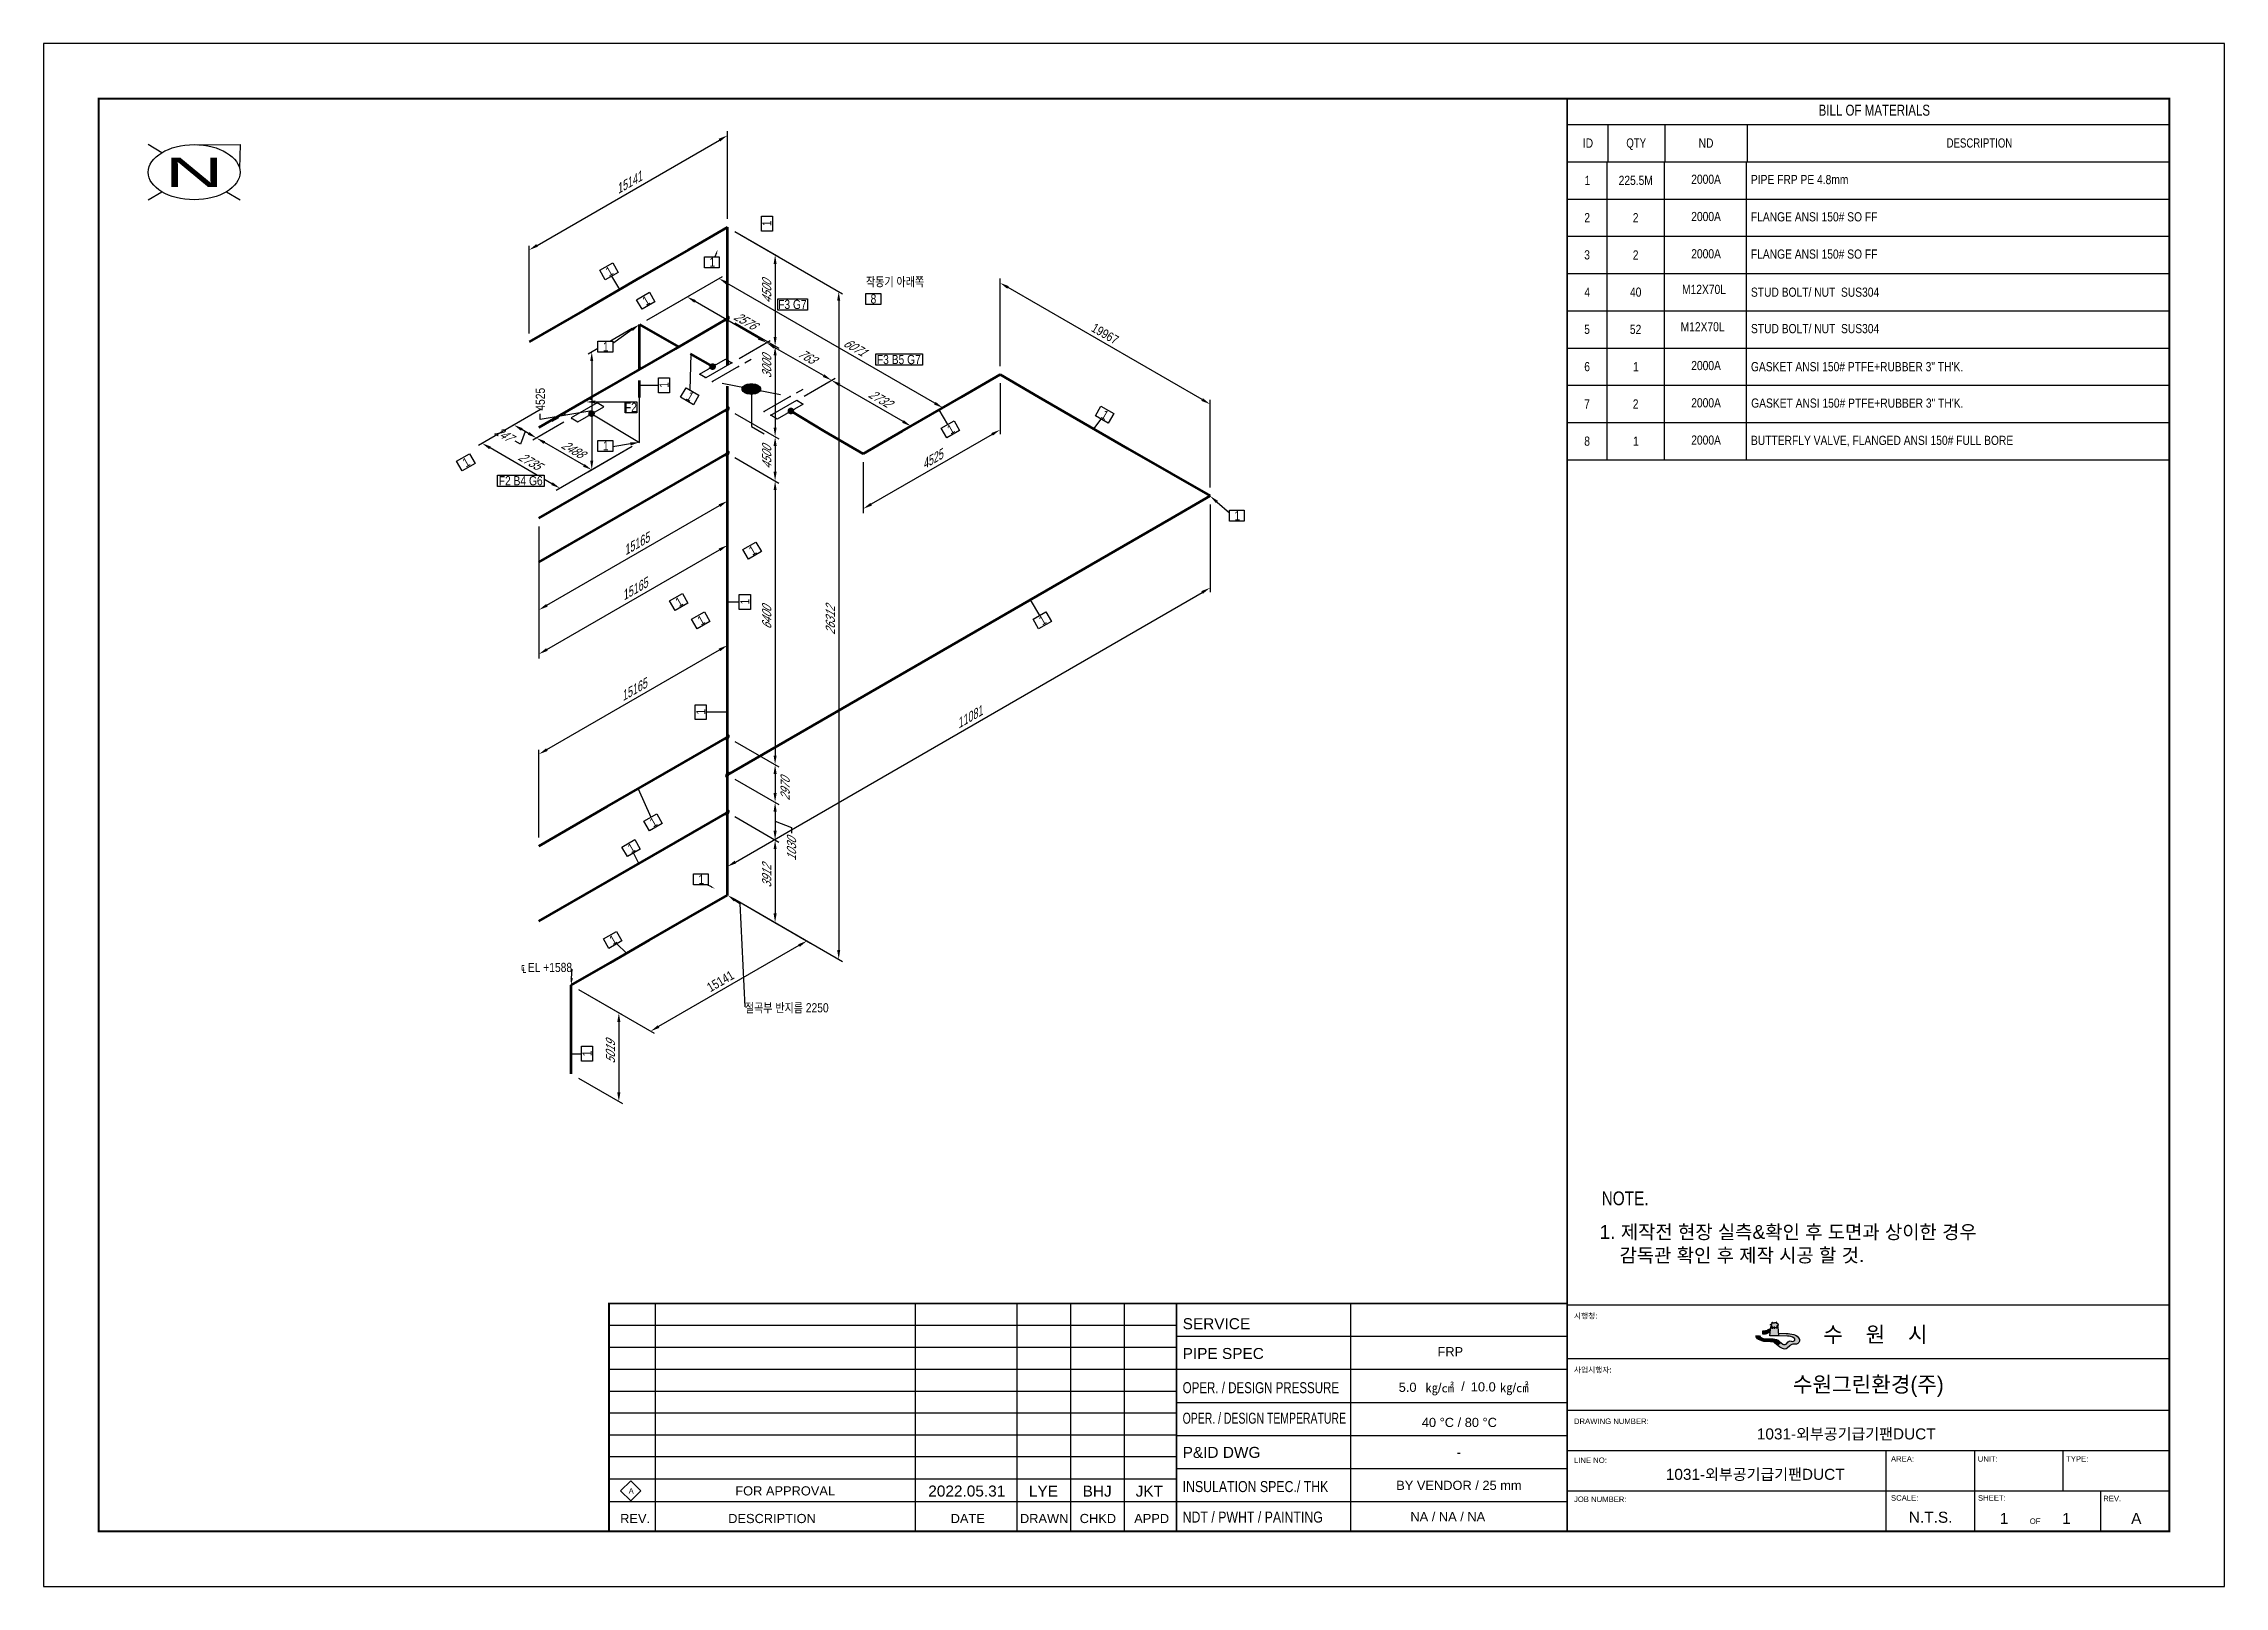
# Model space of a CAD drawing. Header units: millimetres. Extents: x 0 to 594, y 0 to 420.
import ezdxf
from ezdxf import colors
from ezdxf.entities.mleader import LeaderData, LeaderLine
from ezdxf.enums import TextEntityAlignment as Align
from ezdxf.math import Vec2, Vec3

# ---------------------------------------------------------------- set-up
doc = ezdxf.new("R2010")
doc.units = ezdxf.units.MM
doc.header["$LTSCALE"] = 0.25
for name, color, linetype in [('7', 5, 'Continuous'), ('TITLE', 7, 'Continuous'), ('밸브', 4, 'Continuous'), ('용접', 1, 'Continuous'), ('주석', 7, 'Continuous'), ('지시선', 1, 'Continuous'), ('치수', 1, 'Continuous'), ('테이블', 7, 'Continuous')]:
    doc.layers.add(name, color=color, linetype=linetype)
doc.layers.add('파이프', color=3, linetype='Continuous', lineweight=70)
doc.styles.add('AdskIsoAnnotation', font='arial.ttf', dxfattribs={"width": 0.8, "height": 1})
doc.styles.add('AdskIsoMetric', font='arial.ttf', dxfattribs={"width": 0.8, "height": 2.5})
doc.styles.add('AdskIsoMetric-30', font='arial.ttf', dxfattribs={"width": 0.8, "height": 2.5})
doc.styles.add('AdskIsoMetric30', font='arial.ttf', dxfattribs={"width": 0.8, "oblique": 30, "height": 2.5})
doc.styles.add('FF1', font='arial.ttf')
doc.styles.add('MtXpl_', font='')
doc.styles.add('RomanS', font='arial.ttf')
doc.styles.get("Standard").update_dxf_attribs({"font": 'arial.ttf'})
doc.styles.add('굴림', font='')
doc.styles.get('MtXpl_').set_extended_font_data('Gulim')
doc.styles.get('굴림').set_extended_font_data('Gulim')
doc.dimstyles.new('AdskIsoMetric', dxfattribs={"dimtxt": 2.5, "dimasz": 2.5, "dimexe": 1, "dimexo": 2, "dimgap": 0.8, "dimtad": 1, "dimdec": 0, "dimrnd": 1, "dimzin": 0, "dimdsep": 46, "dimtxsty": 'AdskIsoMetric', "dimcen": 0, "dimclrt": 7, "dimadec": 0, "dimazin": 0, "dimtfac": 1, "dimtdec": 0, "dimtmove": 1, "dimatfit": 3, "dimfxl": 0, "dimfrac": 2, "dimtolj": 1, "dimtzin": 0, "dimarcsym": 0})

msp = doc.modelspace()

# ---------------------------------------------------------------- texts
at = {"color": 0, "linetype": 'ByBlock', "lineweight": 40, "width": 2}
msp.add_text('N', height=8, dxfattribs=at).set_placement((41, 385), align=Align.MIDDLE_CENTER)
at = {"color": 7, "linetype": 'ByBlock', "lineweight": -2, "style": 'RomanS'}
for s, height, p in [('SERVICE', 3, (310.25, 70.006)), ('시행청:', 1.5, (416.8367, 72.8857)), ('PIPE SPEC', 3, (310.25, 61.8976)), ('사업시행자:', 1.5, (416.8367, 58.1958)), ('DRAWING NUMBER:', 1.5, (416.8367, 44.1958)), ('P&ID DWG ', 3, (310.25, 34.9726)), ('LINE NO:', 1.5, (416.8367, 33.5792)), ('AREA:', 1.5, (503.1903, 33.9438)), ('UNIT:', 1.5, (526.8116, 33.9438)), ('TYPE:', 1.5, (550.8911, 33.9438)), ('JOB NUMBER:', 1.5, (416.8367, 22.9625)), ('SCALE:', 1.5, (503.1903, 23.3271)), ('SHEET:', 1.5, (526.8904, 23.3271)), ('REV.', 1.5, (560.9975, 23.16)), ('OF', 1.5, (541, 17))]:
    msp.add_text(s, height=height, dxfattribs=at).set_placement(p)
at = {"style": '굴림'}
msp.add_text('수    원    시', height=4.255987, dxfattribs=at).set_placement((484.7572, 66.4683))
at = {"color": 7, "style": 'AdskIsoMetric'}
for s, p in [('FRP', (379.6687, 62.646)), ('5.0', (369.103, 52.9462)), ('㎏/㎠', (376.3782, 52.8069)), ('/', (386.1261, 53.2022)), ('10.0', (388.7325, 53.0638)), ('㎏/㎠', (396.6965, 52.8657)), ('40 %%DC / 80 %%DC', (375.399, 43.3833)), ('NA / NA / NA', (372.2839, 17.7298))]:
    msp.add_text(s, height=2.5, dxfattribs=at).set_placement(p)
at = {"color": 7, "linetype": 'ByBlock', "lineweight": -2, "style": 'RomanS'}
for s, width, p in [('OPER. / DESIGN PRESSURE', 0.75, (310.25, 52.5893)), ('OPER. / DESIGN TEMPERATURE', 0.68, (310.25, 44.281)), ('INSULATION SPEC./ THK', 0.8, (310.25, 25.6643)), ('NDT / PWHT / PAINTING', 0.8, (310.25, 17.356))]:
    msp.add_text(s, height=3, dxfattribs=dict(at, width=width)).set_placement(p)
at = {"style": '굴림'}
msp.add_text('수원그린환경(주)', height=4.25599, dxfattribs=at).set_placement((497, 55), align=Align.MIDDLE_CENTER)
at = {"color": 7, "style": 'AdskIsoMetric'}
for s, p in [('-', (385.5, 36.5)), ('FOR APPROVAL', (201.988, 26)), ('BY VENDOR / 25 mm', (385.5, 27.5))]:
    msp.add_text(s, height=2.5, dxfattribs=at).set_placement(p, align=Align.MIDDLE_CENTER)
at = {"color": 7, "linetype": 'ByBlock', "lineweight": -2, "style": 'RomanS'}
for s, p in [('REV.', (161.1158, 17.2245)), ('DESCRIPTION', (198.4012, 17.2245)), ('DATE', (251.7185, 17.2245)), ('DRAWN', (272.5302, 17.2245)), ('CHKD', (287.1697, 17.2245)), ('APPD', (301.8091, 17.2245))]:
    msp.add_text(s, height=2.5, dxfattribs=at).set_placement(p, align=Align.CENTER)
at = {"color": 7, "linetype": 'ByBlock', "lineweight": -2}
msp.add_text('N.T.S.', height=3, dxfattribs=at).set_placement((514, 17.3202), align=Align.CENTER)
at = {"color": 7}
for tag, p in [('1031-외부공기급기팬DUCT', (491, 40)), ('1031-외부공기급기팬DUCT', (466.2099, 29)), ('2022.05.31', (251.4515, 24.4518)), ('LYE', (272.32, 24.4243)), ('BHJ', (286.9594, 24.4243)), ('JKT', (301.1751, 24.4243)), ('1', (534, 17)), ('1', (551, 17)), ('A', (570, 17))]:
    msp.add_attdef(tag, text='', height=3, dxfattribs=at).set_placement(p, align=Align.CENTER)
at = {"layer": 'TITLE', "color": 7, "linetype": 'Continuous', "style": 'FF1'}
msp.add_text('A', height=1.4952, dxfattribs=at).set_placement((159.3541, 25.2225))
at = {"layer": '주석', "style": 'AdskIsoAnnotation', "width": 0.8}
msp.add_text('NOTE.', height=3.75, dxfattribs=at).set_placement((424.3734, 103.7723))
at = {"layer": '주석', "style": 'AdskIsoAnnotation'}
for s, p in [('1. 제작전 현장 실측&확인 후 도면과 상이한 경우 ', (423.7796, 94.6083)), ('   감독관 확인 후 제작 시공 할 것.', (424.9028, 88.2681))]:
    msp.add_text(s, height=3.75, dxfattribs=at).set_placement(p)
at = {"layer": '주석', "char_height": 2.5, "attachment_point": 7, "style": 'AdskIsoAnnotation'}
for s, insert in [('{\\Q0;℄ EL +1588}', (130, 167)), ('{\\Q0;절곡부 반지름 2250}', (191, 156))]:
    msp.add_mtext(s, dxfattribs=dict(at, insert=insert))
at = {"layer": '테이블', "width": 0.8}
for s, height, style, p in [('BILL OF MATERIALS', 3, 'MtXpl_', (483.4713, 400.382)), ('QTY', 2.5, 'MtXpl_', (431.1037, 391.7069)), ('DESCRIPTION', 2.5, 'MtXpl_', (518.3382, 391.7102)), ('1', 2.5, 'AdskIsoMetric', (419.7374, 381.5128)), ('225.5M', 2.5, 'AdskIsoMetric', (429.0095, 381.5341)), ('2000A', 2.5, 'AdskIsoMetric', (448.7814, 381.8265)), ('PIPE FRP PE 4.8mm ', 2.5, 'AdskIsoMetric', (465.0434, 381.7439)), ('2000A', 2.5, 'AdskIsoMetric', (448.7814, 371.6836)), ('2', 2.5, 'AdskIsoMetric', (419.6658, 371.3699)), ('2', 2.5, 'AdskIsoMetric', (432.8601, 371.3699)), ('FLANGE ANSI 150# SO FF ', 2.5, 'AdskIsoMetric', (465.0297, 371.601)), ('3', 2.5, 'AdskIsoMetric', (419.6378, 361.2492)), ('2', 2.5, 'AdskIsoMetric', (432.8601, 361.2271)), ('2000A', 2.5, 'AdskIsoMetric', (448.7814, 361.5408)), ('FLANGE ANSI 150# SO FF ', 2.5, 'AdskIsoMetric', (465.0297, 361.4581)), ('4', 2.5, 'AdskIsoMetric', (419.6829, 351.0893)), ('40', 2.5, 'AdskIsoMetric', (432.0995, 351.1055)), ('M12X70L', 2.5, 'AdskIsoMetric', (446.2785, 351.8433)), ('STUD BOLT/ NUT  SUS304', 2.5, 'AdskIsoMetric', (465.0434, 351.0885)), ('5', 2.5, 'AdskIsoMetric', (419.631, 340.9678)), ('52', 2.5, 'AdskIsoMetric', (432.0661, 340.9627)), ('M12X70L', 2.5, 'AdskIsoMetric', (445.8963, 341.6647)), ('STUD BOLT/ NUT  SUS304', 2.5, 'AdskIsoMetric', (465.0543, 341.1716)), ('6', 2.5, 'AdskIsoMetric', (419.6447, 330.8198)), ('1', 2.5, 'AdskIsoMetric', (432.9317, 330.7985)), ('2000A', 2.5, 'AdskIsoMetric', (448.7814, 331.1122)), ('GASKET ANSI 150# PTFE+RUBBER 3" TH\'K.', 2.5, 'AdskIsoMetric', (465.0434, 330.8036)), ('7', 2.5, 'AdskIsoMetric', (419.6303, 320.6608)), ('2', 2.5, 'AdskIsoMetric', (432.8601, 320.6556)), ('2000A', 2.5, 'AdskIsoMetric', (448.7814, 320.9693)), ('GASKET ANSI 150# PTFE+RUBBER 3" TH\'K.', 2.5, 'AdskIsoMetric', (465.1102, 320.8867)), ('8', 2.5, 'AdskIsoMetric', (419.6378, 310.5341)), ('1', 2.5, 'AdskIsoMetric', (432.9317, 310.5128)), ('2000A', 2.5, 'AdskIsoMetric', (448.7814, 310.8265)), ('BUTTERFLY VALVE, FLANGED ANSI 150# FULL BORE', 2.5, 'AdskIsoMetric', (465.0543, 310.7439))]:
    msp.add_text(s, height=height, dxfattribs=dict(at, style=style)).set_placement(p)
at = {"layer": '테이블', "char_height": 2.5, "attachment_point": 5, "style": 'AdskIsoMetric'}
for s, insert, width in [('ID', (420.6511, 392.9286), 7.820039), ('ND', (452.8148, 392.9286), 19.370384)]:
    msp.add_mtext(s, dxfattribs=dict(at, insert=insert, width=width))

# ---------------------------------------------------------------- blocks, each defined once
blk = doc.blocks.new('개스킷-2-IsoLeft')
at = {"color": 0, "linetype": 'ByBlock', "lineweight": -2, "extrusion": (0, 0, -1)}
for p in [(0.133, 0.128), (0.221, 0.077), (-0.23, -0.071), (-0.133, -0.128)]:
    blk.add_point(p, dxfattribs=at)
blk = doc.blocks.new('버터플라이 밸브-2-IsoLeft')
blk.add_hatch(color=256).paths.add_polyline_path([(-0.088, 0.051), (-0.088, 0.051), (-0.087, 0.052), (-0.086, 0.052), (-0.086, 0.052), (-0.085, 0.052), (-0.085, 0.053), (-0.084, 0.053), (-0.083, 0.053), (-0.083, 0.053), (-0.082, 0.054), (-0.081, 0.054), (-0.081, 0.054), (-0.08, 0.055), (-0.079, 0.055), (-0.079, 0.055), (-0.078, 0.055), (-0.077, 0.056), (-0.077, 0.056), (-0.076, 0.056), (-0.075, 0.056), (-0.075, 0.057), (-0.074, 0.057), (-0.074, 0.057), (-0.073, 0.058), (-0.072, 0.058), (-0.072, 0.058), (-0.071, 0.058), (-0.07, 0.059), (-0.07, 0.059), (-0.069, 0.059), (-0.068, 0.059), (-0.068, 0.06), (-0.067, 0.06), (-0.066, 0.06), (-0.066, 0.061), (-0.065, 0.061), (-0.064, 0.061), (-0.064, 0.061), (-0.063, 0.062), (-0.063, 0.062), (-0.062, 0.062), (-0.061, 0.062), (-0.061, 0.063), (-0.06, 0.063), (-0.059, 0.063), (-0.059, 0.063), (-0.058, 0.064), (-0.057, 0.064), (-0.057, 0.064), (-0.057, 0.064), (-0.056, 0.064), (-0.055, 0.065), (-0.054, 0.065), (-0.054, 0.065), (-0.053, 0.065), (-0.052, 0.065), (-0.051, 0.065), (-0.051, 0.065), (-0.05, 0.066), (-0.049, 0.066), (-0.048, 0.066), (-0.048, 0.066), (-0.047, 0.066), (-0.046, 0.066), (-0.045, 0.066), (-0.045, 0.067), (-0.044, 0.067), (-0.043, 0.067), (-0.042, 0.067), (-0.042, 0.067), (-0.041, 0.067), (-0.04, 0.067), (-0.039, 0.068), (-0.039, 0.068), (-0.038, 0.068), (-0.037, 0.068), (-0.036, 0.068), (-0.035, 0.068), (-0.035, 0.068), (-0.034, 0.069), (-0.033, 0.069), (-0.032, 0.069), (-0.032, 0.069), (-0.031, 0.069), (-0.03, 0.069), (-0.029, 0.069), (-0.029, 0.07), (-0.028, 0.07), (-0.027, 0.07), (-0.026, 0.07), (-0.026, 0.07), (-0.025, 0.07), (-0.024, 0.07), (-0.023, 0.071), (-0.023, 0.071), (-0.022, 0.071), (-0.021, 0.071), (-0.02, 0.071), (-0.02, 0.071), (-0.02, 0.071), (-0.019, 0.071), (-0.018, 0.071), (-0.017, 0.071), (-0.016, 0.071), (-0.016, 0.071), (-0.015, 0.071), (-0.014, 0.071), (-0.013, 0.071), (-0.012, 0.071), (-0.012, 0.071), (-0.011, 0.071), (-0.01, 0.071), (-0.009, 0.071), (-0.008, 0.071), (-0.008, 0.071), (-0.007, 0.071), (-0.006, 0.071), (-0.005, 0.071), (-0.004, 0.071), (-0.004, 0.071), (-0.003, 0.071), (-0.002, 0.071), (-0.001, 0.071), (0, 0.071), (0, 0.071), (0.001, 0.071), (0.002, 0.071), (0.003, 0.071), (0.004, 0.071), (0.004, 0.071), (0.005, 0.071), (0.006, 0.071), (0.007, 0.071), (0.008, 0.071), (0.008, 0.071), (0.009, 0.071), (0.01, 0.071), (0.011, 0.071), (0.012, 0.071), (0.012, 0.071), (0.013, 0.071), (0.014, 0.071), (0.015, 0.071), (0.016, 0.071), (0.016, 0.071), (0.017, 0.071), (0.018, 0.071), (0.019, 0.071), (0.02, 0.071), (0.02, 0.071), (0.02, 0.071), (0.021, 0.071), (0.022, 0.071), (0.023, 0.071), (0.023, 0.071), (0.024, 0.07), (0.025, 0.07), (0.026, 0.07), (0.026, 0.07), (0.027, 0.07), (0.028, 0.07), (0.029, 0.07), (0.029, 0.069), (0.03, 0.069), (0.031, 0.069), (0.032, 0.069), (0.032, 0.069), (0.033, 0.069), (0.034, 0.069), (0.035, 0.068), (0.035, 0.068), (0.036, 0.068), (0.037, 0.068), (0.038, 0.068), (0.039, 0.068), (0.039, 0.068), (0.04, 0.067), (0.041, 0.067), (0.042, 0.067), (0.042, 0.067), (0.043, 0.067), (0.044, 0.067), (0.045, 0.067), (0.045, 0.066), (0.046, 0.066), (0.047, 0.066), (0.048, 0.066), (0.048, 0.066), (0.049, 0.066), (0.05, 0.066), (0.051, 0.065), (0.051, 0.065), (0.052, 0.065), (0.053, 0.065), (0.054, 0.065), (0.054, 0.065), (0.055, 0.065), (0.056, 0.064), (0.057, 0.064), (0.057, 0.064), (0.057, 0.064), (0.058, 0.064), (0.059, 0.063), (0.059, 0.063), (0.06, 0.063), (0.061, 0.063), (0.061, 0.062), (0.062, 0.062), (0.063, 0.062), (0.063, 0.062), (0.064, 0.061), (0.064, 0.061), (0.065, 0.061), (0.066, 0.061), (0.066, 0.06), (0.067, 0.06), (0.068, 0.06), (0.068, 0.059), (0.069, 0.059), (0.07, 0.059), (0.07, 0.059), (0.071, 0.058), (0.072, 0.058), (0.072, 0.058), (0.073, 0.058), (0.074, 0.057), (0.074, 0.057), (0.075, 0.057), (0.075, 0.056), (0.076, 0.056), (0.077, 0.056), (0.077, 0.056), (0.078, 0.055), (0.079, 0.055), (0.079, 0.055), (0.08, 0.055), (0.081, 0.054), (0.081, 0.054), (0.082, 0.054), (0.083, 0.053), (0.083, 0.053), (0.084, 0.053), (0.085, 0.053), (0.085, 0.052), (0.086, 0.052), (0.086, 0.052), (0.087, 0.052), (0.088, 0.051), (0.088, 0.051), (0.088, 0.051), (0.089, 0.051), (0.089, 0.05), (0.09, 0.05), (0.09, 0.05), (0.091, 0.049), (0.091, 0.049), (0.092, 0.048), (0.092, 0.048), (0.093, 0.048), (0.093, 0.047), (0.094, 0.047), (0.094, 0.047), (0.094, 0.046), (0.095, 0.046), (0.095, 0.045), (0.096, 0.045), (0.096, 0.045), (0.097, 0.044), (0.097, 0.044), (0.098, 0.044), (0.098, 0.043), (0.099, 0.043), (0.099, 0.042), (0.1, 0.042), (0.1, 0.042), (0.101, 0.041), (0.101, 0.041), (0.102, 0.041), (0.102, 0.04), (0.102, 0.04), (0.103, 0.039), (0.103, 0.039), (0.104, 0.039), (0.104, 0.038), (0.105, 0.038), (0.105, 0.038), (0.106, 0.037), (0.106, 0.037), (0.107, 0.036), (0.107, 0.036), (0.108, 0.036), (0.108, 0.035), (0.109, 0.035), (0.109, 0.035), (0.109, 0.034), (0.11, 0.034), (0.11, 0.034), (0.111, 0.033), (0.111, 0.033), (0.111, 0.033), (0.112, 0.032), (0.112, 0.032), (0.112, 0.031), (0.112, 0.031), (0.113, 0.031), (0.113, 0.03), (0.113, 0.03), (0.113, 0.029), (0.114, 0.029), (0.114, 0.028), (0.114, 0.028), (0.114, 0.028), (0.115, 0.027), (0.115, 0.027), (0.115, 0.026), (0.115, 0.026), (0.116, 0.025), (0.116, 0.025), (0.116, 0.024), (0.116, 0.024), (0.117, 0.024), (0.117, 0.023), (0.117, 0.023), (0.117, 0.022), (0.118, 0.022), (0.118, 0.021), (0.118, 0.021), (0.118, 0.02), (0.119, 0.02), (0.119, 0.02), (0.119, 0.019), (0.119, 0.019), (0.12, 0.018), (0.12, 0.018), (0.12, 0.017), (0.12, 0.017), (0.121, 0.017), (0.121, 0.016), (0.121, 0.016), (0.121, 0.015), (0.121, 0.015), (0.122, 0.014), (0.122, 0.014), (0.122, 0.013), (0.122, 0.013), (0.123, 0.013), (0.123, 0.012), (0.123, 0.012), (0.123, 0.011), (0.123, 0.011), (0.123, 0.011), (0.123, 0.01), (0.123, 0.01), (0.123, 0.009), (0.123, 0.009), (0.123, 0.009), (0.123, 0.008), (0.123, 0.008), (0.123, 0.007), (0.123, 0.007), (0.123, 0.006), (0.123, 0.006), (0.123, 0.005), (0.123, 0.005), (0.123, 0.004), (0.123, 0.004), (0.123, 0.003), (0.123, 0.003), (0.123, 0.003), (0.123, 0.002), (0.123, 0.002), (0.123, 0.001), (0.123, 0.001), (0.123, 0), (0.123, 0), (0.123, -0.001), (0.123, -0.001), (0.123, -0.002), (0.123, -0.002), (0.123, -0.003), (0.123, -0.003), (0.123, -0.003), (0.123, -0.004), (0.123, -0.004), (0.123, -0.005), (0.123, -0.005), (0.123, -0.006), (0.123, -0.006), (0.123, -0.007), (0.123, -0.007), (0.123, -0.008), (0.123, -0.008), (0.123, -0.009), (0.123, -0.009), (0.123, -0.009), (0.123, -0.01), (0.123, -0.01), (0.123, -0.011), (0.123, -0.011), (0.123, -0.011), (0.123, -0.012), (0.123, -0.012), (0.123, -0.013), (0.122, -0.013), (0.122, -0.013), (0.122, -0.014), (0.122, -0.014), (0.121, -0.015), (0.121, -0.015), (0.121, -0.016), (0.121, -0.016), (0.121, -0.017), (0.12, -0.017), (0.12, -0.017), (0.12, -0.018), (0.12, -0.018), (0.119, -0.019), (0.119, -0.019), (0.119, -0.02), (0.119, -0.02), (0.118, -0.02), (0.118, -0.021), (0.118, -0.021), (0.118, -0.022), (0.117, -0.022), (0.117, -0.023), (0.117, -0.023), (0.117, -0.024), (0.116, -0.024), (0.116, -0.024), (0.116, -0.025), (0.116, -0.025), (0.115, -0.026), (0.115, -0.026), (0.115, -0.027), (0.115, -0.027), (0.114, -0.028), (0.114, -0.028), (0.114, -0.028), (0.114, -0.029), (0.113, -0.029), (0.113, -0.03), (0.113, -0.03), (0.113, -0.031), (0.112, -0.031), (0.112, -0.031), (0.112, -0.032), (0.112, -0.032), (0.111, -0.033), (0.111, -0.033), (0.111, -0.033), (0.11, -0.034), (0.11, -0.034), (0.109, -0.034), (0.109, -0.035), (0.109, -0.035), (0.108, -0.035), (0.108, -0.036), (0.107, -0.036), (0.107, -0.036), (0.106, -0.037), (0.106, -0.037), (0.105, -0.038), (0.105, -0.038), (0.104, -0.038), (0.104, -0.039), (0.103, -0.039), (0.103, -0.039), (0.102, -0.04), (0.102, -0.04), (0.102, -0.041), (0.101, -0.041), (0.101, -0.041), (0.1, -0.042), (0.1, -0.042), (0.099, -0.042), (0.099, -0.043), (0.098, -0.043), (0.098, -0.044), (0.097, -0.044), (0.097, -0.044), (0.096, -0.045), (0.096, -0.045), (0.095, -0.045), (0.095, -0.046), (0.094, -0.046), (0.094, -0.047), (0.094, -0.047), (0.093, -0.047), (0.093, -0.048), (0.092, -0.048), (0.092, -0.048), (0.091, -0.049), (0.091, -0.049), (0.09, -0.05), (0.09, -0.05), (0.089, -0.05), (0.089, -0.051), (0.088, -0.051), (0.088, -0.051), (0.088, -0.051), (0.087, -0.052), (0.086, -0.052), (0.086, -0.052), (0.085, -0.052), (0.085, -0.053), (0.084, -0.053), (0.083, -0.053), (0.083, -0.053), (0.082, -0.054), (0.081, -0.054), (0.081, -0.054), (0.08, -0.055), (0.079, -0.055), (0.079, -0.055), (0.078, -0.055), (0.077, -0.056), (0.077, -0.056), (0.076, -0.056), (0.075, -0.056), (0.075, -0.057), (0.074, -0.057), (0.074, -0.057), (0.073, -0.058), (0.072, -0.058), (0.072, -0.058), (0.071, -0.058), (0.07, -0.059), (0.07, -0.059), (0.069, -0.059), (0.068, -0.059), (0.068, -0.06), (0.067, -0.06), (0.066, -0.06), (0.066, -0.061), (0.065, -0.061), (0.064, -0.061), (0.064, -0.061), (0.063, -0.062), (0.063, -0.062), (0.062, -0.062), (0.061, -0.062), (0.061, -0.063), (0.06, -0.063), (0.059, -0.063), (0.059, -0.063), (0.058, -0.064), (0.057, -0.064), (0.057, -0.064), (0.057, -0.064), (0.056, -0.064), (0.055, -0.065), (0.054, -0.065), (0.054, -0.065), (0.053, -0.065), (0.052, -0.065), (0.051, -0.065), (0.051, -0.065), (0.05, -0.066), (0.049, -0.066), (0.048, -0.066), (0.048, -0.066), (0.047, -0.066), (0.046, -0.066), (0.045, -0.066), (0.045, -0.067), (0.044, -0.067), (0.043, -0.067), (0.042, -0.067), (0.042, -0.067), (0.041, -0.067), (0.04, -0.067), (0.039, -0.068), (0.039, -0.068), (0.038, -0.068), (0.037, -0.068), (0.036, -0.068), (0.035, -0.068), (0.035, -0.068), (0.034, -0.069), (0.033, -0.069), (0.032, -0.069), (0.032, -0.069), (0.031, -0.069), (0.03, -0.069), (0.029, -0.069), (0.029, -0.07), (0.028, -0.07), (0.027, -0.07), (0.026, -0.07), (0.026, -0.07), (0.025, -0.07), (0.024, -0.07), (0.023, -0.071), (0.023, -0.071), (0.022, -0.071), (0.021, -0.071), (0.02, -0.071), (0.02, -0.071), (0.02, -0.071), (0.019, -0.071), (0.018, -0.071), (0.017, -0.071), (0.016, -0.071), (0.016, -0.071), (0.015, -0.071), (0.014, -0.071), (0.013, -0.071), (0.012, -0.071), (0.012, -0.071), (0.011, -0.071), (0.01, -0.071), (0.009, -0.071), (0.008, -0.071), (0.008, -0.071), (0.007, -0.071), (0.006, -0.071), (0.005, -0.071), (0.004, -0.071), (0.004, -0.071), (0.003, -0.071), (0.002, -0.071), (0.001, -0.071), (0, -0.071), (0, -0.071), (-0.001, -0.071), (-0.002, -0.071), (-0.003, -0.071), (-0.004, -0.071), (-0.004, -0.071), (-0.005, -0.071), (-0.006, -0.071), (-0.007, -0.071), (-0.008, -0.071), (-0.008, -0.071), (-0.009, -0.071), (-0.01, -0.071), (-0.011, -0.071), (-0.012, -0.071), (-0.012, -0.071), (-0.013, -0.071), (-0.014, -0.071), (-0.015, -0.071), (-0.016, -0.071), (-0.016, -0.071), (-0.017, -0.071), (-0.018, -0.071), (-0.019, -0.071), (-0.02, -0.071), (-0.02, -0.071), (-0.02, -0.071), (-0.021, -0.071), (-0.022, -0.071), (-0.023, -0.071), (-0.023, -0.071), (-0.024, -0.07), (-0.025, -0.07), (-0.026, -0.07), (-0.026, -0.07), (-0.027, -0.07), (-0.028, -0.07), (-0.029, -0.07), (-0.029, -0.069), (-0.03, -0.069), (-0.031, -0.069), (-0.032, -0.069), (-0.032, -0.069), (-0.033, -0.069), (-0.034, -0.069), (-0.035, -0.068), (-0.035, -0.068), (-0.036, -0.068), (-0.037, -0.068), (-0.038, -0.068), (-0.039, -0.068), (-0.039, -0.068), (-0.04, -0.067), (-0.041, -0.067), (-0.042, -0.067), (-0.042, -0.067), (-0.043, -0.067), (-0.044, -0.067), (-0.045, -0.067), (-0.045, -0.066), (-0.046, -0.066), (-0.047, -0.066), (-0.048, -0.066), (-0.048, -0.066), (-0.049, -0.066), (-0.05, -0.066), (-0.051, -0.065), (-0.051, -0.065), (-0.052, -0.065), (-0.053, -0.065), (-0.054, -0.065), (-0.054, -0.065), (-0.055, -0.065), (-0.056, -0.064), (-0.057, -0.064), (-0.057, -0.064), (-0.057, -0.064), (-0.058, -0.064), (-0.059, -0.063), (-0.059, -0.063), (-0.06, -0.063), (-0.061, -0.063), (-0.061, -0.062), (-0.062, -0.062), (-0.063, -0.062), (-0.063, -0.062), (-0.064, -0.061), (-0.064, -0.061), (-0.065, -0.061), (-0.066, -0.061), (-0.066, -0.06), (-0.067, -0.06), (-0.068, -0.06), (-0.068, -0.059), (-0.069, -0.059), (-0.07, -0.059), (-0.07, -0.059), (-0.071, -0.058), (-0.072, -0.058), (-0.072, -0.058), (-0.073, -0.058), (-0.074, -0.057), (-0.074, -0.057), (-0.075, -0.057), (-0.075, -0.056), (-0.076, -0.056), (-0.077, -0.056), (-0.077, -0.056), (-0.078, -0.055), (-0.079, -0.055), (-0.079, -0.055), (-0.08, -0.055), (-0.081, -0.054), (-0.081, -0.054), (-0.082, -0.054), (-0.083, -0.053), (-0.083, -0.053), (-0.084, -0.053), (-0.085, -0.053), (-0.085, -0.052), (-0.086, -0.052), (-0.086, -0.052), (-0.087, -0.052), (-0.088, -0.051), (-0.088, -0.051), (-0.088, -0.051), (-0.089, -0.051), (-0.089, -0.05), (-0.09, -0.05), (-0.09, -0.05), (-0.091, -0.049), (-0.091, -0.049), (-0.092, -0.048), (-0.092, -0.048), (-0.093, -0.048), (-0.093, -0.047), (-0.094, -0.047), (-0.094, -0.047), (-0.094, -0.046), (-0.095, -0.046), (-0.095, -0.045), (-0.096, -0.045), (-0.096, -0.045), (-0.097, -0.044), (-0.097, -0.044), (-0.098, -0.044), (-0.098, -0.043), (-0.099, -0.043), (-0.099, -0.042), (-0.1, -0.042), (-0.1, -0.042), (-0.101, -0.041), (-0.101, -0.041), (-0.102, -0.041), (-0.102, -0.04), (-0.102, -0.04), (-0.103, -0.039), (-0.103, -0.039), (-0.104, -0.039), (-0.104, -0.038), (-0.105, -0.038), (-0.105, -0.038), (-0.106, -0.037), (-0.106, -0.037), (-0.107, -0.036), (-0.107, -0.036), (-0.108, -0.036), (-0.108, -0.035), (-0.109, -0.035), (-0.109, -0.035), (-0.109, -0.034), (-0.11, -0.034), (-0.11, -0.034), (-0.111, -0.033), (-0.111, -0.033), (-0.111, -0.033), (-0.112, -0.032), (-0.112, -0.032), (-0.112, -0.031), (-0.112, -0.031), (-0.113, -0.031), (-0.113, -0.03), (-0.113, -0.03), (-0.113, -0.029), (-0.114, -0.029), (-0.114, -0.028), (-0.114, -0.028), (-0.114, -0.028), (-0.115, -0.027), (-0.115, -0.027), (-0.115, -0.026), (-0.115, -0.026), (-0.116, -0.025), (-0.116, -0.025), (-0.116, -0.024), (-0.116, -0.024), (-0.117, -0.024), (-0.117, -0.023), (-0.117, -0.023), (-0.117, -0.022), (-0.118, -0.022), (-0.118, -0.021), (-0.118, -0.021), (-0.118, -0.02), (-0.119, -0.02), (-0.119, -0.02), (-0.119, -0.019), (-0.119, -0.019), (-0.12, -0.018), (-0.12, -0.018), (-0.12, -0.017), (-0.12, -0.017), (-0.121, -0.017), (-0.121, -0.016), (-0.121, -0.016), (-0.121, -0.015), (-0.121, -0.015), (-0.122, -0.014), (-0.122, -0.014), (-0.122, -0.013), (-0.122, -0.013), (-0.123, -0.013), (-0.123, -0.012), (-0.123, -0.012), (-0.123, -0.011), (-0.123, -0.011), (-0.123, -0.011), (-0.123, -0.01), (-0.123, -0.01), (-0.123, -0.009), (-0.123, -0.009), (-0.123, -0.009), (-0.123, -0.008), (-0.123, -0.008), (-0.123, -0.007), (-0.123, -0.007), (-0.123, -0.006), (-0.123, -0.006), (-0.123, -0.005), (-0.123, -0.005), (-0.123, -0.004), (-0.123, -0.004), (-0.123, -0.003), (-0.123, -0.003), (-0.123, -0.003), (-0.123, -0.002), (-0.123, -0.002), (-0.123, -0.001), (-0.123, -0.001), (-0.123, 0), (-0.123, 0), (-0.123, 0.001), (-0.123, 0.001), (-0.123, 0.002), (-0.123, 0.002), (-0.123, 0.003), (-0.123, 0.003), (-0.123, 0.003), (-0.123, 0.004), (-0.123, 0.004), (-0.123, 0.005), (-0.123, 0.005), (-0.123, 0.006), (-0.123, 0.006), (-0.123, 0.007), (-0.123, 0.007), (-0.123, 0.008), (-0.123, 0.008), (-0.123, 0.009), (-0.123, 0.009), (-0.123, 0.009), (-0.123, 0.01), (-0.123, 0.01), (-0.123, 0.011), (-0.123, 0.011), (-0.123, 0.011), (-0.123, 0.012), (-0.123, 0.012), (-0.123, 0.013), (-0.122, 0.013), (-0.122, 0.013), (-0.122, 0.014), (-0.122, 0.014), (-0.121, 0.015), (-0.121, 0.015), (-0.121, 0.016), (-0.121, 0.016), (-0.121, 0.017), (-0.12, 0.017), (-0.12, 0.017), (-0.12, 0.018), (-0.12, 0.018), (-0.119, 0.019), (-0.119, 0.019), (-0.119, 0.02), (-0.119, 0.02), (-0.118, 0.02), (-0.118, 0.021), (-0.118, 0.021), (-0.118, 0.022), (-0.117, 0.022), (-0.117, 0.023), (-0.117, 0.023), (-0.117, 0.024), (-0.116, 0.024), (-0.116, 0.024), (-0.116, 0.025), (-0.116, 0.025), (-0.115, 0.026), (-0.115, 0.026), (-0.115, 0.027), (-0.115, 0.027), (-0.114, 0.028), (-0.114, 0.028), (-0.114, 0.028), (-0.114, 0.029), (-0.113, 0.029), (-0.113, 0.03), (-0.113, 0.03), (-0.113, 0.031), (-0.112, 0.031), (-0.112, 0.031), (-0.112, 0.032), (-0.112, 0.032), (-0.111, 0.033), (-0.111, 0.033), (-0.111, 0.033), (-0.11, 0.034), (-0.11, 0.034), (-0.109, 0.034), (-0.109, 0.035), (-0.109, 0.035), (-0.108, 0.035), (-0.108, 0.036), (-0.107, 0.036), (-0.107, 0.036), (-0.106, 0.037), (-0.106, 0.037), (-0.105, 0.038), (-0.105, 0.038), (-0.104, 0.038), (-0.104, 0.039), (-0.103, 0.039), (-0.103, 0.039), (-0.102, 0.04), (-0.102, 0.04), (-0.102, 0.041), (-0.101, 0.041), (-0.101, 0.041), (-0.1, 0.042), (-0.1, 0.042), (-0.099, 0.042), (-0.099, 0.043), (-0.098, 0.043), (-0.098, 0.044), (-0.097, 0.044), (-0.097, 0.044), (-0.096, 0.045), (-0.096, 0.045), (-0.095, 0.045), (-0.095, 0.046), (-0.094, 0.046), (-0.094, 0.047), (-0.094, 0.047), (-0.093, 0.047), (-0.093, 0.048), (-0.092, 0.048), (-0.092, 0.048), (-0.091, 0.049), (-0.091, 0.049), (-0.09, 0.05), (-0.09, 0.05), (-0.089, 0.05), (-0.089, 0.051)], flags=0)
at = {"color": 0, "linetype": 'ByBlock', "lineweight": -2, "extrusion": (0, -0.816497, -0.57735)}
for p, q in [((-0.177, 0.306), (-0.53, 0.102)), ((0.398, -0.077), (-0.398, 0.077)), ((-0.123, 0.011), (-0.111, 0.033)), ((-0.123, -0.011), (-0.123, 0.011)), ((-0.111, 0.033), (-0.088, 0.051)), ((-0.088, 0.051), (-0.057, 0.064)), ((-0.057, 0.064), (-0.02, 0.071)), ((-0.02, 0.071), (0.02, 0.071)), ((0.02, 0.071), (0.057, 0.064)), ((0.057, 0.064), (0.088, 0.051)), ((0.088, 0.051), (0.111, 0.033)), ((0.111, 0.033), (0.123, 0.011)), ((0.123, 0.011), (0.123, -0.011)), ((-0.111, -0.033), (-0.123, -0.011)), ((-0.088, -0.051), (-0.111, -0.033)), ((-0.057, -0.064), (-0.088, -0.051)), ((-0.02, -0.071), (-0.057, -0.064)), ((0.02, -0.071), (-0.02, -0.071)), ((0.057, -0.064), (0.02, -0.071)), ((0.088, -0.051), (0.057, -0.064)), ((0.111, -0.033), (0.088, -0.051)), ((0.123, -0.011), (0.111, -0.033)), ((0.53, -0.102), (0.177, -0.306))]:
    blk.add_line(p, q, dxfattribs=at)
blk = doc.blocks.new('Operator_Lever-2-IsoRight')
at = {"color": 0, "linetype": 'ByBlock', "lineweight": -2, "extrusion": (-0.707107, -0.408248, 0.57735)}
for p, q in [((0, 0), (0, -0.51)), ((0, -0.51), (0.177, -0.612))]:
    blk.add_line(p, q, dxfattribs=at)
blk = doc.blocks.new('개스킷-1-IsoLeft')
at = {"color": 0, "linetype": 'ByBlock', "lineweight": -2}
for p in [(0.124, 0.133), (0.221, 0.077), (-0.221, -0.077), (-0.133, -0.128)]:
    blk.add_point(p, dxfattribs=at)
blk = doc.blocks.new('*D30')
at = {"layer": 'Defpoints', "color": 0}
for p in [(143.72, 318.08), (134.27, 312.63), (162.29, 311.45)]:
    blk.add_point(p, dxfattribs=at)
at = {"layer": '치수', "color": 0, "lineweight": -2}
for p, q in [((141.72, 316.93), (133.27, 312.05)), ((147.13, 305.2), (136.44, 311.38)), ((160.29, 310.3), (148.3, 303.37))]:
    blk.add_line(p, q, dxfattribs=at)
at = {"layer": '치수', "color": 0}
for points in [[(136.64, 311.74), (136.23, 311.02), (134.27, 312.63)], [(147.34, 305.56), (146.92, 304.84), (149.3, 303.95)]]:
    blk.add_solid(points, dxfattribs=at)
at = {"layer": '치수', "color": 7, "insert": (144.05, 309.6), "char_height": 2.5, "attachment_point": 5, "rotation": 330, "style": 'AdskIsoMetric30'}
blk.add_mtext('\\A1;2488', dxfattribs=at)
blk = doc.blocks.new('*D31')
at = {"layer": 'Defpoints', "color": 0}
for p in [(137.54, 321.66), (128.08, 316.2), (143.72, 318.08)]:
    blk.add_point(p, dxfattribs=at)
at = {"layer": '치수', "color": 0, "lineweight": -2}
for p, q in [((135.54, 320.5), (127.08, 315.62)), ((132.1, 313.88), (130.25, 314.95)), ((141.72, 316.93), (133.27, 312.05)), ((129.86, 311), (128.47, 311.8)), ((131.18, 314.41), (129.86, 311))]:
    blk.add_line(p, q, dxfattribs=at)
at = {"layer": '치수', "color": 0}
for points in [[(130.46, 315.31), (130.04, 314.59), (128.08, 316.2)], [(132.31, 314.24), (131.9, 313.52), (134.27, 312.63)]]:
    blk.add_solid(points, dxfattribs=at)
at = {"layer": '치수', "color": 7, "insert": (125.16, 313.71), "char_height": 2.5, "attachment_point": 5, "rotation": 330, "style": 'AdskIsoMetric30'}
blk.add_mtext('\\A1;247', dxfattribs=at)
blk = doc.blocks.new('개스킷 해치 표식-1-IsoLeft')
at = {"linetype": 'ByBlock', "lineweight": -2, "extrusion": (0, 0.816497, 0.57735)}
blk.add_line((0, 0), (-0.088, -0.051), dxfattribs=at)
blk = doc.blocks.new('*D32')
at = {"layer": 'Defpoints', "color": 0}
for p in [(137.54, 321.66), (119.42, 311.2), (162.29, 311.45)]:
    blk.add_point(p, dxfattribs=at)
at = {"layer": '치수', "color": 0, "lineweight": -2}
for p, q in [((135.54, 320.5), (118.42, 310.62)), ((138.47, 300.2), (121.59, 309.95)), ((160.29, 310.3), (139.64, 298.37))]:
    blk.add_line(p, q, dxfattribs=at)
at = {"layer": '치수', "color": 0}
for points in [[(121.8, 310.31), (121.38, 309.59), (119.42, 311.2)], [(138.68, 300.56), (138.26, 299.84), (140.64, 298.95)]]:
    blk.add_solid(points, dxfattribs=at)
at = {"layer": '치수', "color": 7, "insert": (132.3, 306.38), "char_height": 2.5, "attachment_point": 5, "rotation": 330, "style": 'AdskIsoMetric30'}
blk.add_mtext('\\A1;2735', dxfattribs=at)
blk = doc.blocks.new('*D33')
at = {"layer": 'Defpoints', "color": 0}
for p in [(162.29, 343.57), (162.29, 311.45), (149.3, 303.95)]:
    blk.add_point(p, dxfattribs=at)
at = {"layer": '치수', "color": 0, "lineweight": -2}
for p, q in [((160.29, 342.41), (148.3, 335.49)), ((149.3, 333.57), (149.3, 306.45)), ((149.3, 320.01), (135.29, 317.65)), ((135.29, 317.65), (135.29, 319.25)), ((160.29, 310.3), (148.3, 303.37))]:
    blk.add_line(p, q, dxfattribs=at)
at = {"layer": '치수', "color": 0}
for points in [[(148.88, 333.57), (149.71, 333.57), (149.3, 336.07)], [(148.88, 306.45), (149.71, 306.45), (149.3, 303.95)]]:
    blk.add_solid(points, dxfattribs=at)
at = {"layer": '치수', "color": 7, "insert": (135.29, 323.19), "char_height": 2.5, "attachment_point": 5, "rotation": 90, "style": 'AdskIsoMetric-30'}
blk.add_mtext('\\A1;4525', dxfattribs=at)
blk = doc.blocks.new('*D34')
at = {"layer": 'Defpoints', "color": 0}
for p in [(214.6, 328.36), (205.14, 322.91), (223.25, 308.37)]:
    blk.add_point(p, dxfattribs=at)
at = {"layer": '치수', "color": 0, "lineweight": -2}
for p, q in [((207.14, 324.06), (215.6, 328.94)), ((234.08, 317.12), (216.76, 327.11))]:
    blk.add_line(p, q, dxfattribs=at)
at = {"layer": '치수', "color": 0}
for points in [[(216.97, 327.48), (216.56, 326.75), (214.6, 328.36)], [(234.29, 317.48), (233.87, 316.76), (236.24, 315.87)]]:
    blk.add_solid(points, dxfattribs=at)
at = {"layer": '치수', "color": 7, "insert": (227.69, 323.42), "char_height": 2.5, "attachment_point": 5, "rotation": 330, "style": 'AdskIsoMetric30'}
blk.add_mtext('\\A1;2732', dxfattribs=at)
blk = doc.blocks.new('*D35')
at = {"layer": 'Defpoints', "color": 0}
for p in [(187.47, 333.11), (196.92, 338.57), (205.14, 322.91)]:
    blk.add_point(p, dxfattribs=at)
at = {"layer": '치수', "color": 0, "lineweight": -2}
for p, q in [((189.47, 334.27), (197.92, 339.15)), ((212.43, 329.61), (199.09, 337.32)), ((207.14, 324.06), (215.6, 328.94))]:
    blk.add_line(p, q, dxfattribs=at)
at = {"layer": '치수', "color": 0}
for points in [[(199.29, 337.68), (198.88, 336.96), (196.92, 338.57)], [(212.64, 329.98), (212.23, 329.25), (214.6, 328.36)]]:
    blk.add_solid(points, dxfattribs=at)
at = {"layer": '치수', "color": 7, "insert": (207.81, 334.9), "char_height": 2.5, "attachment_point": 5, "rotation": 330, "style": 'AdskIsoMetric30'}
blk.add_mtext('\\A1;763', dxfattribs=at)
blk = doc.blocks.new('개스킷 해치 표식-2-IsoLeft')
at = {"linetype": 'ByBlock', "lineweight": -2, "extrusion": (0, -0.816497, -0.57735)}
blk.add_line((0, 0), (0.088, 0.051), dxfattribs=at)
blk = doc.blocks.new('*D36')
at = {"layer": 'Defpoints', "color": 0}
for p in [(175.28, 351.07), (162.29, 343.57), (187.47, 333.11)]:
    blk.add_point(p, dxfattribs=at)
at = {"layer": '치수', "color": 0, "lineweight": -2}
for p, q in [((164.29, 344.72), (176.28, 351.64)), ((194.76, 339.82), (177.44, 349.82)), ((189.47, 334.27), (197.92, 339.15))]:
    blk.add_line(p, q, dxfattribs=at)
at = {"layer": '치수', "color": 0}
for points in [[(177.65, 350.18), (177.23, 349.46), (175.28, 351.07)], [(194.96, 340.18), (194.55, 339.46), (196.92, 338.57)]]:
    blk.add_solid(points, dxfattribs=at)
at = {"layer": '치수', "color": 7, "insert": (191, 344.6), "char_height": 2.5, "attachment_point": 5, "rotation": 330, "style": 'AdskIsoMetric30'}
blk.add_mtext('\\A1;2576', dxfattribs=at)
blk = doc.blocks.new('*D37')
at = {"layer": 'Defpoints', "color": 0}
for p in [(183.94, 356.07), (162.29, 343.57), (223.25, 308.37)]:
    blk.add_point(p, dxfattribs=at)
at = {"layer": '치수', "color": 0, "lineweight": -2}
for p, q in [((164.29, 344.72), (184.94, 356.64)), ((242.74, 322.12), (186.1, 354.82))]:
    blk.add_line(p, q, dxfattribs=at)
at = {"layer": '치수', "color": 0}
for points in [[(186.31, 355.18), (185.89, 354.46), (183.94, 356.07)], [(242.95, 322.48), (242.53, 321.76), (244.9, 320.87)]]:
    blk.add_solid(points, dxfattribs=at)
at = {"layer": '치수', "color": 7, "insert": (220.87, 337.36), "char_height": 2.5, "attachment_point": 5, "rotation": 330, "style": 'AdskIsoMetric30'}
blk.add_mtext('\\A1;6071', dxfattribs=at)
blk = doc.blocks.new('*D38')
at = {"layer": 'Defpoints', "color": 0}
for p in [(260.51, 329.88), (223.25, 308.37), (223.25, 293.37)]:
    blk.add_point(p, dxfattribs=at)
at = {"layer": '치수', "color": 0, "lineweight": -2}
for p, q in [((260.51, 327.57), (260.51, 313.72)), ((258.35, 313.63), (225.42, 294.62)), ((223.25, 306.06), (223.25, 292.21))]:
    blk.add_line(p, q, dxfattribs=at)
at = {"layer": '치수', "color": 0}
for points in [[(258.14, 313.99), (258.55, 313.27), (260.51, 314.88)], [(225.21, 294.98), (225.63, 294.26), (223.25, 293.37)]]:
    blk.add_solid(points, dxfattribs=at)
at = {"layer": '치수', "color": 7, "insert": (241.88, 306.74), "char_height": 2.5, "attachment_point": 5, "rotation": 30, "style": 'AdskIsoMetric30'}
blk.add_mtext('\\A1;4525', dxfattribs=at)
blk = doc.blocks.new('*D39')
at = {"layer": 'Defpoints', "color": 0}
for p in [(260.51, 354.88), (260.51, 329.88), (317.72, 296.85)]:
    blk.add_point(p, dxfattribs=at)
at = {"layer": '치수', "color": 0, "lineweight": -2}
for p, q in [((260.51, 332.19), (260.51, 356.03)), ((315.56, 323.1), (262.68, 353.63)), ((317.72, 299.16), (317.72, 323))]:
    blk.add_line(p, q, dxfattribs=at)
at = {"layer": '치수', "color": 0}
for points in [[(262.88, 353.99), (262.47, 353.27), (260.51, 354.88)], [(315.77, 323.46), (315.35, 322.74), (317.72, 321.85)]]:
    blk.add_solid(points, dxfattribs=at)
at = {"layer": '치수', "color": 7, "insert": (289.12, 340.98), "char_height": 2.5, "attachment_point": 5, "rotation": 330, "style": 'AdskIsoMetric-30'}
blk.add_mtext('\\A1;19967', dxfattribs=at)
blk = doc.blocks.new('*D40')
at = {"layer": 'Defpoints', "color": 0}
for p in [(317.72, 296.85), (317.72, 271.85), (186.26, 220.95)]:
    blk.add_point(p, dxfattribs=at)
at = {"layer": '치수', "color": 0, "lineweight": -2}
for p, q in [((317.72, 294.54), (317.72, 270.69)), ((188.42, 197.2), (315.56, 270.6))]:
    blk.add_line(p, q, dxfattribs=at)
at = {"layer": '치수', "color": 0}
for points in [[(315.35, 270.96), (315.77, 270.24), (317.72, 271.85)], [(188.21, 197.56), (188.63, 196.83), (186.26, 195.95)]]:
    blk.add_solid(points, dxfattribs=at)
at = {"layer": '치수', "color": 7, "insert": (251.99, 236.51), "char_height": 2.5, "attachment_point": 5, "rotation": 30, "style": 'AdskIsoMetric30'}
blk.add_mtext('\\A1;11081', dxfattribs=at)
blk = doc.blocks.new('*D41')
at = {"layer": 'Defpoints', "color": 0}
for p in [(186.26, 256.19), (186.26, 231.19), (134.93, 201.55)]:
    blk.add_point(p, dxfattribs=at)
at = {"layer": '치수', "color": 0, "lineweight": -2}
for p, q in [((137.09, 227.8), (184.09, 254.94)), ((134.93, 203.86), (134.93, 227.71))]:
    blk.add_line(p, q, dxfattribs=at)
at = {"layer": '치수', "color": 0}
for points in [[(183.88, 255.3), (184.3, 254.58), (186.26, 256.19)], [(136.88, 228.16), (137.3, 227.44), (134.93, 226.55)]]:
    blk.add_solid(points, dxfattribs=at)
at = {"layer": '치수', "color": 7, "insert": (160.59, 243.99), "char_height": 2.5, "attachment_point": 5, "rotation": 30, "style": 'AdskIsoMetric30'}
blk.add_mtext('\\A1;15165', dxfattribs=at)
blk = doc.blocks.new('*D42')
at = {"layer": 'Defpoints', "color": 0}
for p in [(186.26, 308.44), (186.26, 283.44), (134.93, 278.81)]:
    blk.add_point(p, dxfattribs=at)
at = {"layer": '치수', "color": 0, "lineweight": -2}
for p, q in [((137.09, 255.06), (184.09, 282.19)), ((134.93, 276.5), (134.93, 252.65))]:
    blk.add_line(p, q, dxfattribs=at)
at = {"layer": '치수', "color": 0}
for points in [[(183.88, 282.55), (184.3, 281.83), (186.26, 283.44)], [(136.88, 255.42), (137.3, 254.69), (134.93, 253.81)]]:
    blk.add_solid(points, dxfattribs=at)
at = {"layer": '치수', "color": 7, "insert": (160.81, 271.37), "char_height": 2.5, "attachment_point": 5, "rotation": 30, "style": 'AdskIsoMetric30'}
blk.add_mtext('\\A1;15165', dxfattribs=at)
blk = doc.blocks.new('*D43')
at = {"layer": 'Defpoints', "color": 0}
for p in [(186.26, 320.47), (186.26, 295.47), (134.93, 290.84)]:
    blk.add_point(p, dxfattribs=at)
at = {"layer": '치수', "color": 0, "lineweight": -2}
for p, q in [((137.09, 267.09), (184.09, 294.22)), ((134.93, 288.53), (134.93, 264.68))]:
    blk.add_line(p, q, dxfattribs=at)
at = {"layer": '치수', "color": 0}
for points in [[(183.88, 294.58), (184.3, 293.86), (186.26, 295.47)], [(136.88, 267.45), (137.3, 266.73), (134.93, 265.84)]]:
    blk.add_solid(points, dxfattribs=at)
at = {"layer": '치수', "color": 7, "insert": (161.25, 283.65), "char_height": 2.5, "attachment_point": 5, "rotation": 30, "style": 'AdskIsoMetric30'}
blk.add_mtext('\\A1;15165', dxfattribs=at)
blk = doc.blocks.new('*D44')
at = {"layer": 'Defpoints', "color": 0}
for p in [(143.69, 163.64), (143.69, 139.5), (156.68, 132)]:
    blk.add_point(p, dxfattribs=at)
at = {"layer": '치수', "color": 0, "lineweight": -2}
for p, q in [((145.69, 162.48), (157.68, 155.56)), ((156.68, 153.64), (156.68, 134.5)), ((145.69, 138.34), (157.68, 131.42))]:
    blk.add_line(p, q, dxfattribs=at)
at = {"layer": '치수', "color": 0}
for points in [[(156.26, 153.64), (157.1, 153.64), (156.68, 156.14)], [(156.26, 134.5), (157.1, 134.5), (156.68, 132)]]:
    blk.add_solid(points, dxfattribs=at)
at = {"layer": '치수', "color": 7, "insert": (154.41, 145.38), "char_height": 2.5, "attachment_point": 5, "rotation": 90, "style": 'AdskIsoMetric30'}
blk.add_mtext('\\A1;5019', dxfattribs=at)
blk = doc.blocks.new('*D45')
at = {"layer": 'Defpoints', "color": 0}
for p in [(186.26, 188.21), (143.69, 163.64), (165.34, 151.14)]:
    blk.add_point(p, dxfattribs=at)
at = {"layer": '치수', "color": 0, "lineweight": -2}
for p, q in [((188.26, 187.06), (208.91, 175.14)), ((205.74, 174.46), (167.51, 152.39)), ((145.69, 162.48), (166.34, 150.56))]:
    blk.add_line(p, q, dxfattribs=at)
at = {"layer": '치수', "color": 0}
for points in [[(205.53, 174.82), (205.95, 174.1), (207.91, 175.71)], [(167.3, 152.75), (167.71, 152.03), (165.34, 151.14)]]:
    blk.add_solid(points, dxfattribs=at)
at = {"layer": '치수', "color": 7, "insert": (184.36, 164.73), "char_height": 2.5, "attachment_point": 5, "rotation": 30, "style": 'AdskIsoMetric-30'}
blk.add_mtext('\\A1;15141', dxfattribs=at)
blk = doc.blocks.new('*D46')
at = {"layer": 'Defpoints', "color": 0}
for p in [(186.26, 370), (186.26, 345.13), (199.25, 337.63)]:
    blk.add_point(p, dxfattribs=at)
at = {"layer": '치수', "color": 0, "lineweight": -2}
for p, q in [((188.26, 368.85), (200.25, 361.92)), ((199.25, 360), (199.25, 340.13)), ((188.26, 343.97), (200.25, 337.05))]:
    blk.add_line(p, q, dxfattribs=at)
at = {"layer": '치수', "color": 0}
for points in [[(198.83, 360), (199.66, 360), (199.25, 362.5)], [(198.83, 340.13), (199.66, 340.13), (199.25, 337.63)]]:
    blk.add_solid(points, dxfattribs=at)
at = {"layer": '치수', "color": 7, "insert": (196.98, 352.39), "char_height": 2.5, "attachment_point": 5, "rotation": 90, "style": 'AdskIsoMetric30'}
blk.add_mtext('\\A1;4500', dxfattribs=at)
blk = doc.blocks.new('*D47')
at = {"layer": 'Defpoints', "color": 0}
for p in [(186.26, 345.13), (186.26, 320.47), (199.25, 312.97)]:
    blk.add_point(p, dxfattribs=at)
at = {"layer": '치수', "color": 0, "lineweight": -2}
for p, q in [((188.26, 343.97), (200.25, 337.05)), ((199.25, 335.13), (199.25, 315.47)), ((188.26, 319.32), (200.25, 312.39))]:
    blk.add_line(p, q, dxfattribs=at)
at = {"layer": '치수', "color": 0}
for points in [[(198.83, 335.13), (199.66, 335.13), (199.25, 337.63)], [(198.83, 315.47), (199.66, 315.47), (199.25, 312.97)]]:
    blk.add_solid(points, dxfattribs=at)
at = {"layer": '치수', "color": 7, "insert": (196.98, 331.94), "char_height": 2.5, "attachment_point": 5, "rotation": 90, "style": 'AdskIsoMetric30'}
blk.add_mtext('\\A1;3000', dxfattribs=at)
blk = doc.blocks.new('*D48')
at = {"layer": 'Defpoints', "color": 0}
for p in [(186.26, 320.47), (186.26, 308.44), (199.25, 300.94)]:
    blk.add_point(p, dxfattribs=at)
at = {"layer": '치수', "color": 0, "lineweight": -2}
for p, q in [((188.26, 319.32), (200.25, 312.39)), ((199.25, 310.47), (199.25, 303.44)), ((188.26, 307.29), (200.25, 300.36))]:
    blk.add_line(p, q, dxfattribs=at)
at = {"layer": '치수', "color": 0}
for points in [[(198.83, 310.47), (199.66, 310.47), (199.25, 312.97)], [(198.83, 303.44), (199.66, 303.44), (199.25, 300.94)]]:
    blk.add_solid(points, dxfattribs=at)
at = {"layer": '치수', "color": 7, "insert": (196.98, 307.25), "char_height": 2.5, "attachment_point": 5, "rotation": 90, "style": 'AdskIsoMetric30'}
blk.add_mtext('\\A1;4500', dxfattribs=at)
blk = doc.blocks.new('*D49')
at = {"layer": 'Defpoints', "color": 0}
for p in [(186.26, 308.44), (186.26, 231.19), (199.25, 223.69)]:
    blk.add_point(p, dxfattribs=at)
at = {"layer": '치수', "color": 0, "lineweight": -2}
for p, q in [((188.26, 307.29), (200.25, 300.36)), ((199.25, 298.44), (199.25, 226.19)), ((188.26, 230.03), (200.25, 223.11))]:
    blk.add_line(p, q, dxfattribs=at)
at = {"layer": '치수', "color": 0}
for points in [[(198.83, 298.44), (199.66, 298.44), (199.25, 300.94)], [(198.83, 226.19), (199.66, 226.19), (199.25, 223.69)]]:
    blk.add_solid(points, dxfattribs=at)
at = {"layer": '치수', "color": 7, "insert": (196.98, 263.62), "char_height": 2.5, "attachment_point": 5, "rotation": 90, "style": 'AdskIsoMetric30'}
blk.add_mtext('\\A1;6400', dxfattribs=at)
blk = doc.blocks.new('*D50')
at = {"layer": 'Defpoints', "color": 0}
for p in [(186.26, 231.19), (186.26, 220.95), (199.25, 213.45)]:
    blk.add_point(p, dxfattribs=at)
at = {"layer": '치수', "color": 0, "lineweight": -2}
for p, q in [((188.26, 230.03), (200.25, 223.11)), ((188.26, 219.79), (200.25, 212.87)), ((199.25, 221.19), (199.25, 215.95))]:
    blk.add_line(p, q, dxfattribs=at)
at = {"layer": '치수', "color": 0}
for points in [[(198.83, 221.19), (199.66, 221.19), (199.25, 223.69)], [(198.83, 215.95), (199.66, 215.95), (199.25, 213.45)]]:
    blk.add_solid(points, dxfattribs=at)
at = {"layer": '치수', "color": 7, "insert": (202, 216.98), "char_height": 2.5, "attachment_point": 5, "rotation": 90, "style": 'AdskIsoMetric30'}
blk.add_mtext('\\A1;2970', dxfattribs=at)
blk = doc.blocks.new('*D51')
at = {"layer": 'Defpoints', "color": 0}
for p in [(186.26, 220.95), (186.26, 210.7), (199.25, 203.2)]:
    blk.add_point(p, dxfattribs=at)
at = {"layer": '치수', "color": 0, "lineweight": -2}
for p, q in [((188.26, 219.79), (200.25, 212.87)), ((188.26, 209.55), (200.25, 202.63)), ((199.25, 210.95), (199.25, 205.7)), ((199.25, 208.32), (203.73, 206.61)), ((203.73, 206.61), (203.73, 205.01))]:
    blk.add_line(p, q, dxfattribs=at)
at = {"layer": '치수', "color": 0}
for points in [[(198.83, 210.95), (199.66, 210.95), (199.25, 213.45)], [(198.83, 205.7), (199.66, 205.7), (199.25, 203.2)]]:
    blk.add_solid(points, dxfattribs=at)
at = {"layer": '치수', "color": 7, "insert": (203.73, 200.57), "char_height": 2.5, "attachment_point": 5, "rotation": 90, "style": 'AdskIsoMetric30'}
blk.add_mtext('\\A1;1030', dxfattribs=at)
blk = doc.blocks.new('*D52')
at = {"layer": 'Defpoints', "color": 0}
for p in [(186.26, 210.7), (186.26, 188.21), (199.25, 180.71)]:
    blk.add_point(p, dxfattribs=at)
at = {"layer": '치수', "color": 0, "lineweight": -2}
for p, q in [((188.26, 209.55), (200.25, 202.63)), ((199.25, 200.7), (199.25, 183.21)), ((188.26, 187.06), (200.25, 180.14))]:
    blk.add_line(p, q, dxfattribs=at)
at = {"layer": '치수', "color": 0}
for points in [[(198.83, 200.7), (199.66, 200.7), (199.25, 203.2)], [(198.83, 183.21), (199.66, 183.21), (199.25, 180.71)]]:
    blk.add_solid(points, dxfattribs=at)
at = {"layer": '치수', "color": 7, "insert": (196.98, 193.27), "char_height": 2.5, "attachment_point": 5, "rotation": 90, "style": 'AdskIsoMetric30'}
blk.add_mtext('\\A1;3912', dxfattribs=at)
blk = doc.blocks.new('*D53')
at = {"layer": 'Defpoints', "color": 0}
for p in [(186.26, 370), (186.26, 188.21), (216.57, 170.71)]:
    blk.add_point(p, dxfattribs=at)
at = {"layer": '치수', "color": 0, "lineweight": -2}
for p, q in [((188.26, 368.85), (217.57, 351.92)), ((216.57, 350), (216.57, 173.21)), ((188.26, 187.06), (217.57, 170.14))]:
    blk.add_line(p, q, dxfattribs=at)
at = {"layer": '치수', "color": 0}
for points in [[(216.15, 350), (216.98, 350), (216.57, 352.5)], [(216.15, 173.21), (216.98, 173.21), (216.57, 170.71)]]:
    blk.add_solid(points, dxfattribs=at)
at = {"layer": '치수', "color": 7, "insert": (214.3, 262.92), "char_height": 2.5, "attachment_point": 5, "rotation": 90, "style": 'AdskIsoMetric30'}
blk.add_mtext('\\A1;26312', dxfattribs=at)
blk = doc.blocks.new('*D54')
at = {"layer": 'Defpoints', "color": 0}
for p in [(186.26, 395), (186.26, 370), (132.25, 338.82)]:
    blk.add_point(p, dxfattribs=at)
at = {"layer": '치수', "color": 0, "lineweight": -2}
for p, q in [((134.41, 365.07), (184.09, 393.75)), ((186.26, 372.31), (186.26, 396.16)), ((132.25, 341.13), (132.25, 364.97))]:
    blk.add_line(p, q, dxfattribs=at)
at = {"layer": '치수', "color": 0}
for points in [[(183.88, 394.11), (184.3, 393.39), (186.26, 395)], [(134.2, 365.43), (134.62, 364.71), (132.25, 363.82)]]:
    blk.add_solid(points, dxfattribs=at)
at = {"layer": '치수', "color": 7, "insert": (159.25, 382.03), "char_height": 2.5, "attachment_point": 5, "rotation": 30, "style": 'AdskIsoMetric30'}
blk.add_mtext('\\A1;15141', dxfattribs=at)
blk = doc.blocks.new('절곡부-1-Iso2DSkew0')
at = {"color": 0, "linetype": 'ByBlock', "lineweight": -2, "extrusion": (0.707107, -0.408248, 0.57735)}
for p, q in [((0, 0), (-10.61, -6.12)), ((0, 0), (0, 0)), ((0, -12.25), (0, 0))]:
    blk.add_line(p, q, dxfattribs=at)
blk = doc.blocks.new('절곡부-1-Iso2DSkew90')
at = {"color": 0, "linetype": 'ByBlock', "lineweight": -2, "extrusion": (0.707107, -0.408248, 0.57735)}
for p, q in [((0, 0), (0, 12.25)), ((0, 0), (0, 0)), ((-10.61, -6.12), (0, 0))]:
    blk.add_line(p, q, dxfattribs=at)
blk = doc.blocks.new('절곡부-2-Iso2DSkew0')
at = {"color": 0, "linetype": 'ByBlock', "lineweight": -2, "extrusion": (-0.707107, 0.408248, -0.57735)}
for p, q in [((0, 0), (10.61, 6.12)), ((0, 0), (0, 0)), ((0, -12.25), (0, 0))]:
    blk.add_line(p, q, dxfattribs=at)
blk = doc.blocks.new('절곡부-2-Iso2DSkew90')
at = {"color": 0, "linetype": 'ByBlock', "lineweight": -2, "extrusion": (-2.06679e-11, -0.816497, -0.57735)}
for p, q in [((-10.61, 6.12), (0, 0)), ((0, 0), (-10.61, -6.12)), ((0, 0), (0, 0))]:
    blk.add_line(p, q, dxfattribs=at)
blk = doc.blocks.new('절곡부-3-Iso2DSkew90')
at = {"color": 0, "linetype": 'ByBlock', "lineweight": -2, "extrusion": (5.55486e-12, -0.816497, -0.57735)}
for p, q in [((-10.61, -6.12), (0, 0)), ((0, 0), (10.61, -6.12)), ((0, 0), (0, 0))]:
    blk.add_line(p, q, dxfattribs=at)
blk = doc.blocks.new('절곡부-4-Iso2DSkew90')
at = {"color": 0, "linetype": 'ByBlock', "lineweight": -2, "extrusion": (0, 0.816497, 0.57735)}
for p, q in [((-10.61, 6.12), (0, 0)), ((0, 0), (10.61, 6.12)), ((0, 0), (0, 0))]:
    blk.add_line(p, q, dxfattribs=at)
blk = doc.blocks.new('절곡부-3-Iso2DSkew0')
at = {"color": 0, "linetype": 'ByBlock', "lineweight": -2, "extrusion": (0.707107, 0.408248, -0.57735)}
for p, q in [((0, 0), (10.61, -6.12)), ((0, 0), (0, 0)), ((0, -12.25), (0, 0))]:
    blk.add_line(p, q, dxfattribs=at)
blk = doc.blocks.new('Weld-1-IsoLeft')
blk.add_hatch(color=256).paths.add_polyline_path([(-0.029, 0.019), (-0.034, 0.016), (-0.038, 0.012), (-0.041, 0.007), (-0.042, 0.003), (-0.042, -0.002), (-0.041, -0.006), (-0.038, -0.011), (-0.034, -0.014), (-0.029, -0.018), (-0.023, -0.021), (-0.016, -0.023), (-0.009, -0.025), (-0.001, -0.025), (0.007, -0.025), (0.014, -0.025), (0.022, -0.023), (0.029, -0.021), (0.035, -0.018), (0.04, -0.014), (0.044, -0.011), (0.046, -0.006), (0.048, -0.002), (0.048, 0.003), (0.046, 0.007), (0.044, 0.012), (0.04, 0.016), (0.035, 0.019), (0.029, 0.022), (0.022, 0.024), (0.014, 0.026), (0.007, 0.027), (-0.001, 0.027), (-0.009, 0.026), (-0.016, 0.024), (-0.023, 0.022)], is_closed=False, flags=0)
blk = doc.blocks.new('Weld-2-IsoLeft')
blk.add_hatch(color=256).paths.add_polyline_path([(-0.033, 0.017), (-0.027, 0.02), (-0.02, 0.022), (-0.013, 0.024), (-0.005, 0.024), (0.003, 0.024), (0.011, 0.024), (0.018, 0.022), (0.025, 0.02), (0.031, 0.017), (0.036, 0.013), (0.04, 0.009), (0.043, 0.005), (0.044, 0.001), (0.044, -0.004), (0.043, -0.008), (0.04, -0.013), (0.036, -0.017), (0.031, -0.02), (0.025, -0.023), (0.018, -0.025), (0.011, -0.027), (0.003, -0.028), (-0.005, -0.028), (-0.013, -0.027), (-0.02, -0.025), (-0.027, -0.023), (-0.033, -0.02), (-0.038, -0.017), (-0.042, -0.013), (-0.045, -0.008), (-0.046, -0.004), (-0.046, 0.001), (-0.045, 0.005), (-0.042, 0.009), (-0.038, 0.013)], is_closed=False, flags=0)
blk = doc.blocks.new('Buttweld')
at = {"lineweight": -2}
blk.add_hatch(color=0, dxfattribs=at).paths.add_polyline_path([(0.044, -0.003), (0.043, 0.005), (0.041, 0.013), (0.038, 0.02), (0.033, 0.026), (0.028, 0.032), (0.021, 0.037), (0.014, 0.04), (0.007, 0.042), (-0.001, 0.043), (-0.009, 0.042), (-0.017, 0.04), (-0.024, 0.037), (-0.03, 0.032), (-0.036, 0.026), (-0.04, 0.02), (-0.044, 0.013), (-0.046, 0.005), (-0.047, -0.003), (-0.046, -0.01), (-0.044, -0.018), (-0.04, -0.025), (-0.036, -0.032), (-0.03, -0.037), (-0.024, -0.042), (-0.017, -0.045), (-0.009, -0.047), (-0.001, -0.048), (0.007, -0.047), (0.014, -0.045), (0.021, -0.042), (0.028, -0.037), (0.033, -0.032), (0.038, -0.025), (0.041, -0.018), (0.043, -0.01)], is_closed=False, flags=0)
blk = doc.blocks.new('AnnoRect')
at = {"color": 0, "linetype": 'ByBlock', "lineweight": -2}
blk.add_wipeout([(-0.81, -0.6), (-0.81, 0.6), (0.81, 0.6), (0.81, -0.6)], dxfattribs=at)
blk.add_lwpolyline([(-0.81, -0.6), (-0.81, 0.6), (0.81, 0.6), (0.81, -0.6)], close=True, dxfattribs=at)
at = {"color": 0, "linetype": 'ByBlock', "lineweight": -2, "style": 'AdskIsoAnnotation', "width": 0.8}
blk.add_attdef('XX', text='', height=1, dxfattribs=at).set_placement((0, 0), align=Align.MIDDLE_CENTER)
blk = doc.blocks.new('수원시마크')
h = blk.add_hatch(color=5)
h.paths.add_polyline_path([(6.27, 4.13), (6.04, 6.98), (5.7, 6.98), (5.7, 7.25), (6.13, 7.29), (6.13, 7.5), (5.64, 7.81), (5.64, 8.21), (5.5, 8.21), (5.5, 8.01), (4.93, 7.98), (4.36, 8.01), (4.36, 8.21), (4.22, 8.21), (4.22, 7.81), (3.73, 7.5), (3.73, 7.29), (4.16, 7.25), (4.16, 6.98), (3.82, 6.98), (3.59, 4.13)])
h.paths.add_polyline_path([(4.76, 6.46), (4.76, 6.74), (5.1, 6.74), (5.1, 6.46)], flags=16)
h.paths.add_polyline_path([(5.41, 6.46), (5.41, 6.74), (5.75, 6.74), (5.75, 6.46)], flags=16)
h.paths.add_polyline_path([(4.45, 6.46), (4.11, 6.46), (4.11, 6.74), (4.45, 6.74)], flags=16)
h.paths.add_polyline_path([(8.83, 4.05, -0.174291), (10.75, 3.51, -0.59696), (10.82, 2.7, -0.25604), (10.22, 2.53, 0.024566), (9.63, 2.64, 0.278989), (8.96, 2.35), (8.37, 1.69, -0.298853), (7.44, 1.72), (6.79, 2.24), (5.76, 1.43), (6.54, 0.8, 0.063286), (7.28, 0.37, 0.24753), (8.73, 0.49), (9.46, 1.2, -0.193471), (10.41, 1.66), (11.45, 1.69, 0.388319), (12.37, 3.05, 0.259907), (10.64, 4.57, 0.04063), (8.4, 4.86), (6.21, 4.91), (6.27, 4.13), (6.32, 4.13)])
for color, points in [(3, [(4.54, 3.3), (1.78, 3.3, -0.16593), (0.46, 4.14), (-0.62, 4.14, 0.174295), (0.21, 3.1, 0.126792), (2.29, 2.45), (3.76, 2.41, -0.209259), (4.99, 2.06), (5.76, 1.43), (6.79, 2.24), (6.45, 2.52, 0.16522)]), (1, [(3.75, 6.08, 0.143186), (2.76, 5.78, -0.141847), (1.87, 5.57), (1.39, 5.55), (1.39, 4.73), (1.96, 4.73, 0.144474), (2.64, 4.86), (2.85, 4.99, -0.277731), (3.42, 5.19), (3.68, 5.22)])]:
    blk.add_hatch(color=color).paths.add_polyline_path(points)
at = {"color": 1}
blk.add_line((5.76, 1.43), (6.79, 2.24), dxfattribs=at)
at = {"color": 5}
for points in [[(3.59, 4.13), (3.82, 6.98), (4.16, 6.98), (4.16, 7.25), (3.73, 7.29), (3.73, 7.5), (4.22, 7.81), (4.22, 8.21), (4.36, 8.21), (4.36, 8.01), (4.93, 7.98)], [(6.27, 4.13), (6.04, 6.98), (5.7, 6.98), (5.7, 7.25), (6.13, 7.29), (6.13, 7.5), (5.64, 7.81), (5.64, 8.21), (5.5, 8.21), (5.5, 8.01), (4.93, 7.98)]]:
    blk.add_lwpolyline(points, dxfattribs=at)
for points in [[(4.11, 6.46), (4.45, 6.46), (4.45, 6.74), (4.11, 6.74)], [(4.76, 6.46), (5.1, 6.46), (5.1, 6.74), (4.76, 6.74)], [(5.75, 6.46), (5.41, 6.46), (5.41, 6.74), (5.75, 6.74)]]:
    blk.add_lwpolyline(points, close=True, dxfattribs=at)
for points in [[(6.2, 4.91), (8.4, 4.86, -0.04063), (10.64, 4.57, -0.259907), (12.37, 3.05, -0.388319), (11.45, 1.69), (10.41, 1.66, 0.193471), (9.46, 1.2), (8.73, 0.49, -0.24753), (7.28, 0.37, -0.063286), (6.54, 0.8), (4.99, 2.06, 0.209259), (3.76, 2.41), (2.29, 2.45, -0.126792), (0.21, 3.1, -0.174295), (-0.62, 4.14, -2.92713)], [(-0.62, 4.14), (0.46, 4.14, 0.16593), (1.78, 3.3), (4.54, 3.3, -0.16522), (6.45, 2.52), (7.44, 1.72, 0.298853), (8.37, 1.69), (8.96, 2.35, -0.278989), (9.63, 2.64, -0.024566), (10.22, 2.53, 0.25604), (10.82, 2.7, 0.59696), (10.75, 3.51, 0.174291), (8.83, 4.05), (6.32, 4.13), (3.59, 4.13)]]:
    blk.add_lwpolyline(points, format="xyb", dxfattribs=at)
at = {"color": 1}
blk.add_lwpolyline([(3.75, 6.08, 0.143186), (2.76, 5.78, -0.141847), (1.87, 5.57), (1.39, 5.55), (1.39, 4.73), (1.96, 4.73, 0.144474), (2.64, 4.86), (2.85, 4.99, -0.277731), (3.42, 5.19), (3.68, 5.22)], format="xyb", dxfattribs=at)
blk = doc.blocks.new('T')
at = {"layer": '지시선', "xscale": 48, "yscale": 48, "zscale": 48}
blk.add_blockref('수원시마크', (-288, -200), dxfattribs=at)

# ---------------------------------------------------------------- dimensions: what is measured, and where the dimension line sits
at = {"layer": '치수'}
for base, p1, p2, angle, text, override, picture, middle in [((186.2567, 395.002), (132.2462, 338.819), (186.2567, 370.002), 30, '15141', {"dimtad": 0, "dimlfac": 242.770374, "dimtxsty": 'AdskIsoMetric30', "dimse1": 0, "dimse2": 0, "dimsd1": 0, "dimsd2": 0, "dimtmove": 1}, '*D54', (159.2514, 382.0274)), ((199.2471, 337.6288), (186.2567, 370.002), (186.2567, 345.1288), 270, '4500', {"dimtad": 0, "dimlfac": 180.917741, "dimtxsty": 'AdskIsoMetric30', "dimse1": 0, "dimse2": 0, "dimsd1": 0, "dimsd2": 0, "dimtmove": 1}, '*D46', (196.9808, 352.3899)), ((216.5676, 170.7136), (186.2567, 370.002), (186.2567, 188.2136), 270, '26312', {"dimtad": 0, "dimlfac": 144.740385, "dimtxsty": 'AdskIsoMetric30', "dimse1": 0, "dimse2": 0, "dimsd1": 0, "dimsd2": 0, "dimtmove": 1}, '*D53', (214.3013, 262.9162)), ((183.937, 356.0667), (223.2524, 308.368), (162.2864, 343.5667), 150, '6071', {"dimtad": 0, "dimlfac": 86.231952, "dimtxsty": 'AdskIsoMetric30', "dimse1": 1, "dimse2": 0, "dimsd1": 0, "dimsd2": 0, "dimtmove": 1}, '*D37', (220.8657, 337.3628)), ((175.2768, 351.0667), (187.4661, 333.1117), (162.2864, 343.5667), 150, '2576', {"dimtad": 0, "dimlfac": 95.298022, "dimtxsty": 'AdskIsoMetric30', "dimse1": 0, "dimse2": 0, "dimsd1": 0, "dimsd2": 0, "dimtmove": 1}, '*D36', (191.0048, 344.603)), ((260.5102, 354.8788), (317.7227, 296.8471), (260.5102, 329.8788), 150, '19967', {"dimtad": 0, "dimlfac": 302.246441, "dimtxsty": 'AdskIsoMetric-30', "dimse1": 0, "dimse2": 0, "dimsd1": 0, "dimsd2": 0, "dimtmove": 1}, '*D39', (289.1164, 340.9798)), ((199.2471, 312.9714), (186.2567, 345.1288), (186.2567, 320.4714), 270, '3000', {"dimtad": 0, "dimlfac": 121.664869, "dimtxsty": 'AdskIsoMetric30', "dimse1": 0, "dimse2": 0, "dimsd1": 0, "dimsd2": 0, "dimtmove": 1}, '*D47', (196.9808, 331.9426)), ((149.296, 303.9507), (162.2864, 343.5667), (162.2864, 311.4507), 270, '4525', {"dimtad": 0, "dimlfac": 140.895593, "dimtxsty": 'AdskIsoMetric-30', "dimse1": 0, "dimse2": 0, "dimsd1": 0, "dimsd2": 0, "dimtmove": 1}, '*D33', (135.288, 320.0492)), ((196.9209, 338.5704), (205.1437, 322.9055), (187.4661, 333.1117), 150, '763', {"dimtad": 0, "dimlfac": 37.36457, "dimtxsty": 'AdskIsoMetric30', "dimse1": 0, "dimse2": 0, "dimsd1": 0, "dimsd2": 0, "dimtmove": 1}, '*D35', (207.8061, 334.9028)), ((214.5986, 328.3642), (223.2524, 308.368), (205.1437, 322.9055), 150, '2732', {"dimtad": 0, "dimlfac": 119.014937, "dimtxsty": 'AdskIsoMetric30', "dimse1": 1, "dimse2": 0, "dimsd1": 0, "dimsd2": 0, "dimtmove": 1}, '*D34', (227.687, 323.4245)), ((223.2524, 293.368), (260.5102, 329.8788), (223.2524, 308.368), 210, '4525', {"dimtad": 0, "dimlfac": 105.179715, "dimtxsty": 'AdskIsoMetric30', "dimse1": 0, "dimse2": 0, "dimsd1": 0, "dimsd2": 0, "dimtmove": 1}, '*D38', (241.8813, 306.7403)), ((119.4225, 311.1981), (162.2864, 311.4507), (137.5376, 321.6569), 150, '2735', {"dimtad": 0, "dimlfac": 103.060302, "dimtxsty": 'AdskIsoMetric30', "dimse1": 0, "dimse2": 0, "dimsd1": 0, "dimsd2": 0, "dimtmove": 1}, '*D32', (132.2954, 306.3829)), ((128.0828, 316.1981), (143.7248, 318.0847), (137.5376, 321.6569), 150, '247', {"dimtad": 0, "dimlfac": 34.512681, "dimtxsty": 'AdskIsoMetric30', "dimse1": 0, "dimse2": 0, "dimsd1": 0, "dimsd2": 0, "dimtmove": 1}, '*D31', (127.7807, 312.1976)), ((134.27, 312.626), (162.2864, 311.4507), (143.7248, 318.0847), 150, '2488', {"dimtad": 0, "dimlfac": 128.31469, "dimtxsty": 'AdskIsoMetric30', "dimse1": 0, "dimse2": 0, "dimsd1": 0, "dimsd2": 0, "dimtmove": 1}, '*D30', (144.0501, 309.5973)), ((186.2567, 295.4714), (134.9279, 290.8367), (186.2567, 320.4714), 30, '15165', {"dimtad": 0, "dimlfac": 255.866175, "dimtxsty": 'AdskIsoMetric30', "dimse1": 0, "dimse2": 1, "dimsd1": 0, "dimsd2": 0, "dimtmove": 1}, '*D43', (161.2522, 283.652)), ((199.2471, 300.9397), (186.2567, 320.4714), (186.2567, 308.4397), 270, '4500', {"dimtad": 0, "dimlfac": 374.012711, "dimtxsty": 'AdskIsoMetric30', "dimse1": 0, "dimse2": 0, "dimsd1": 0, "dimsd2": 0, "dimtmove": 1}, '*D48', (196.9808, 307.248)), ((186.2567, 283.4397), (134.9279, 278.805), (186.2567, 308.4397), 30, '15165', {"dimtad": 0, "dimlfac": 255.866175, "dimtxsty": 'AdskIsoMetric30', "dimse1": 0, "dimse2": 1, "dimsd1": 0, "dimsd2": 0, "dimtmove": 1}, '*D42', (160.8123, 271.3663)), ((199.2471, 223.6872), (186.2567, 308.4397), (186.2567, 231.1872), 270, '6400', {"dimtad": 0, "dimlfac": 82.845187, "dimtxsty": 'AdskIsoMetric30', "dimse1": 0, "dimse2": 0, "dimsd1": 0, "dimsd2": 0, "dimtmove": 1}, '*D49', (196.9808, 263.6219)), ((317.7227, 271.8471), (186.2567, 220.9451), (317.7227, 296.8471), 30, '11081', {"dimtad": 0, "dimlfac": 72.992386, "dimtxsty": 'AdskIsoMetric30', "dimse1": 1, "dimse2": 0, "dimsd1": 0, "dimsd2": 0, "dimtmove": 1}, '*D40', (251.9897, 236.514)), ((186.2567, 256.1872), (134.9279, 201.5525), (186.2567, 231.1872), 30, '15165', {"dimtad": 0, "dimlfac": 255.866175, "dimtxsty": 'AdskIsoMetric30', "dimse1": 0, "dimse2": 1, "dimsd1": 0, "dimsd2": 0, "dimtmove": 1}, '*D41', (160.5923, 243.9868)), ((199.2471, 213.4451), (186.2567, 231.1872), (186.2567, 220.9451), 270, '2970', {"dimtad": 0, "dimlfac": 289.949427, "dimtxsty": 'AdskIsoMetric30', "dimse1": 0, "dimse2": 0, "dimsd1": 0, "dimsd2": 0, "dimtmove": 1}, '*D50', (201.9967, 216.9787)), ((199.2471, 203.2031), (186.2567, 220.9451), (186.2567, 210.7031), 270, '1030', {"dimtad": 0, "dimlfac": 100.596799, "dimtxsty": 'AdskIsoMetric30', "dimse1": 0, "dimse2": 0, "dimsd1": 0, "dimsd2": 0, "dimtmove": 1}, '*D51', (203.7288, 204.2126)), ((199.2471, 180.7136), (186.2567, 210.7031), (186.2567, 188.2136), 270, '3912', {"dimtad": 0, "dimlfac": 173.956106, "dimtxsty": 'AdskIsoMetric30', "dimse1": 0, "dimse2": 0, "dimsd1": 0, "dimsd2": 0, "dimtmove": 1}, '*D52', (196.9808, 193.2668)), ((165.3411, 151.1379), (186.2567, 188.2136), (143.6905, 163.6379), 210, '15141', {"dimtad": 0, "dimlfac": 308.041311, "dimtxsty": 'AdskIsoMetric-30', "dimse1": 0, "dimse2": 0, "dimsd1": 0, "dimsd2": 0, "dimtmove": 1}, '*D45', (184.3579, 164.7342)), ((156.6809, 131.998), (143.6905, 163.6379), (143.6905, 139.498), 270, '5019', {"dimtad": 0, "dimlfac": 207.899464, "dimtxsty": 'AdskIsoMetric30', "dimse1": 0, "dimse2": 0, "dimsd1": 0, "dimsd2": 0, "dimtmove": 1}, '*D44', (154.4146, 145.3764))]:
    dim = msp.add_linear_dim(base=base, p1=p1, p2=p2, angle=angle, text=text, dimstyle='AdskIsoMetric', override=override, dxfattribs=at)
    dim.commit()
    dim.dimension.update_dxf_attribs({"geometry": picture, "text_midpoint": middle, "dimtype": 160})

# ---------------------------------------------------------------- linework, layer by layer
at = {"color": 0, "linetype": 'ByBlock', "lineweight": 25}
for p, q in [((32.1612, 390.3033), (28.5, 392.5)), ((42, 392.476), (53.5, 392.5)), ((53.5, 392.5), (53.3884, 386)), ((28.5, 377.5), (32.1612, 379.6967)), ((49.8388, 379.6967), (53.5, 377.5))]:
    msp.add_line(p, q, dxfattribs=at)
at = {"color": 0, "linetype": 'ByBlock', "lineweight": -2}
msp.add_line((41, 385), (41, 385), dxfattribs=at)
msp.add_line((41, 385), (41, 385), dxfattribs=at)
msp.add_line((41, 385), (41, 385), dxfattribs=at)
msp.add_line((41, 385), (41, 385), dxfattribs=at)
msp.add_line((41, 385), (41, 385), dxfattribs=at)
at = {"color": 0, "linetype": 'ByBlock', "lineweight": -2, "extrusion": (-5.54069e-12, -0.816497, -0.57735)}
for p, q in [((178.6272, 330.0498), (185.6983, 334.1323)), ((187.4661, 333.1117), (180.395, 329.0292)), ((185.6983, 334.1323), (187.4661, 333.1117)), ((180.395, 329.0292), (178.6272, 330.0498)), ((183.0466, 332.6014), (181.2789, 331.5807))]:
    msp.add_line(p, q, dxfattribs=at)
at = {"color": 0, "linetype": 'ByBlock', "lineweight": -2, "extrusion": (2.88039e-11, -0.816497, 0.57735)}
for p, q in [((150.7959, 322.1672), (143.7248, 318.0847)), ((145.4926, 317.0641), (152.5637, 321.1466)), ((152.5637, 321.1466), (150.7959, 322.1672)), ((143.7248, 318.0847), (145.4926, 317.0641)), ((150.1799, 319.7703), (148.4121, 318.7497))]:
    msp.add_line(p, q, dxfattribs=at)
at = {"color": 0, "linetype": 'ByBlock', "lineweight": -2, "extrusion": (-0.707107, -0.408248, 0.57735)}
for p, q in [((162.2864, 311.4508), (162.2864, 323.6981)), ((149.296, 319.26), (162.2863, 311.4507)), ((162.2864, 311.4508), (162.2864, 311.4508))]:
    msp.add_line(p, q, dxfattribs=at)
at = {"color": 0, "linetype": 'ByBlock', "lineweight": -2, "extrusion": (-2.98214e-11, 0.816497, -0.57735)}
for p, q in [((198.0727, 318.823), (205.1437, 322.9055)), ((206.9115, 321.8848), (199.8404, 317.8024)), ((205.1437, 322.9055), (206.9115, 321.8848)), ((199.8404, 317.8024), (198.0727, 318.823)), ((202.7077, 319.4578), (204.4755, 320.4784))]:
    msp.add_line(p, q, dxfattribs=at)
at = {"linetype": 'ByBlock', "lineweight": -2}
for p, q in [((166.559, 77), (166.559, 15.0687)), ((237.417, 77), (237.417, 15.0687)), ((265.0816, 77), (265.0816, 15.0687)), ((279.7211, 77), (279.7211, 15.0687)), ((294.3605, 77), (294.3605, 15.0687)), ((356, 77), (356, 15)), ((501.9206, 15), (501.9206, 37)), ((526, 15), (526, 37)), ((550.0794, 26), (550.0794, 37)), ((560.3833, 15), (560.3833, 26))]:
    msp.add_line(p, q, dxfattribs=at)
for p, q in [((415, 76.6899), (579, 76.6899)), ((308.5763, 71), (154, 71)), ((415, 68), (308.5763, 68)), ((308.5763, 65), (154, 65)), ((415, 62), (579, 62)), ((308.5763, 59.076), (154, 59.076)), ((415, 59), (308.5763, 59)), ((308.5763, 53.076), (154, 53.076)), ((415, 50), (308.5763, 50)), ((415, 48), (579, 48)), ((308.5763, 47.1521), (154, 47.1521)), ((308.5763, 41.1521), (154, 41.1521)), ((415, 41), (308.5763, 41)), ((415, 37), (579, 37)), ((308.5763, 35.2281), (154, 35.2281)), ((415, 32), (308.5763, 32)), ((308.5763, 29.2281), (154, 29.2281)), ((415, 26), (579, 26)), ((308.5763, 23), (154, 23)), ((415, 23), (308.5763, 23))]:
    msp.add_line(p, q)
at = {"linetype": 'ByBlock', "lineweight": -2, "const_width": 0.5}
for points in [[(415, 77), (154, 77), (154, 15)], [(308.5763, 77), (308.5763, 15.1328)]]:
    msp.add_lwpolyline(points, dxfattribs=at)
at = {"color": 0, "linetype": 'ByBlock', "lineweight": 25}
msp.add_ellipse((41, 385), major_axis=(12.5, 0), ratio=0.6, dxfattribs=at)
at = {"layer": 'TITLE', "color": 7, "linetype": 'Continuous'}
msp.add_lwpolyline([(159.9027, 23.2613), (162.6403, 25.999), (159.9027, 28.7366), (157.1651, 25.999)], close=True, dxfattribs=at)
at = {"layer": '테이블'}
for p, q in [((415, 405), (415, 306.6965)), ((415, 405), (579, 405)), ((579, 405), (579, 306.6965)), ((415.2411, 398), (579.2411, 398)), ((426.0611, 398), (426.0611, 387.8571)), ((441.6296, 398), (441.6296, 387.8571)), ((464, 398), (464, 387.8571)), ((415, 387.8393), (579, 387.8393)), ((415.2411, 387.8393), (579.2411, 387.8393)), ((415.2411, 387.8393), (579.2411, 387.8393)), ((425.82, 387.8393), (425.82, 377.6965)), ((441.3885, 387.8393), (441.3885, 377.6965)), ((463.7589, 387.8393), (463.7589, 377.6965)), ((463.7589, 387.8393), (463.7589, 377.6965)), ((415, 377.6965), (579, 377.6965)), ((415, 377.6965), (579, 377.6965)), ((425.82, 377.6965), (425.82, 357.4108)), ((441.3885, 377.6965), (441.3885, 357.4108)), ((463.7589, 377.6965), (463.7589, 357.4108)), ((463.7589, 377.6965), (463.7589, 357.4108)), ((415, 367.5536), (579, 367.5536)), ((415, 357.4108), (579, 357.4108)), ((415, 357.4108), (579, 357.4108)), ((425.82, 357.4108), (425.82, 316.8393)), ((441.3885, 357.4108), (441.3885, 316.8393)), ((463.7589, 357.4108), (463.7589, 316.8393)), ((463.7589, 357.4108), (463.7589, 316.8393)), ((415, 347.2679), (579, 347.2679)), ((415, 337.125), (579, 337.125)), ((415, 326.9822), (579, 326.9822)), ((415, 316.8393), (579, 316.8393)), ((415, 316.8393), (579, 316.8393)), ((425.82, 316.8393), (425.82, 306.6965)), ((441.3885, 316.8393), (441.3885, 306.6965)), ((463.7589, 316.8393), (463.7589, 306.6965)), ((463.7589, 316.8393), (463.7589, 306.6965)), ((415, 306.6965), (579, 306.6965))]:
    msp.add_line(p, q, dxfattribs=at)
at = {"layer": '테이블', "const_width": 0.5}
msp.add_lwpolyline([(415, 15), (415, 405)], dxfattribs=at)
at = {"layer": '파이프'}
for points in [[(175.6501, 363.8783), (162.533, 356.3051)], [(186.2567, 332.5031), (186.2567, 357.7546)], [(162.533, 356.3051), (147.3896, 347.5621)], [(147.3896, 347.5621), (132.2462, 338.819)], [(172.0807, 336.9443), (186.2567, 345.1288)], [(153.5043, 326.2192), (172.0807, 336.9443)], [(172.893, 337.443), (172.893, 337.443)], [(176.1065, 335.5877), (182.1628, 332.091)], [(186.2567, 333.8012), (186.2567, 332.5031)], [(162.2864, 332.0001), (162.2864, 331.3192)], [(162.2864, 323.6981), (162.2864, 328.2895)], [(186.2567, 296.4081), (186.2567, 326.7274)], [(134.9279, 315.4941), (148.8713, 323.5444)], [(148.8713, 323.5444), (153.5043, 326.2192)], [(233.859, 314.4917), (249.9036, 323.755)], [(271.1168, 323.755), (283.1842, 316.7879)], [(172.0807, 312.2869), (186.2567, 320.4714)], [(203.5916, 319.9681), (212.6458, 314.4917)], [(283.1842, 316.7879), (295.2516, 309.8208)], [(153.5043, 301.5618), (172.0807, 312.2869)], [(295.2516, 309.8208), (307.1161, 302.9708)], [(172.0807, 300.2552), (186.2567, 308.4397)], [(134.9279, 290.8367), (153.5043, 301.5618)], [(153.5043, 289.5301), (172.0807, 300.2552)], [(186.2567, 241.4293), (186.2567, 296.4081)], [(134.9279, 278.805), (153.5043, 289.5301)], [(307.1161, 290.7233), (245.0225, 254.8736)], [(245.0225, 254.8736), (186.2567, 220.9451)], [(186.2567, 200.461), (186.2567, 241.4293)], [(172.0807, 223.0027), (186.2567, 231.1872)], [(153.5043, 212.2776), (172.0807, 223.0027)], [(134.9279, 201.5525), (153.5043, 212.2776)], [(172.0807, 202.5185), (186.2567, 210.7031)], [(153.5043, 191.7935), (172.0807, 202.5185)], [(134.9279, 181.0684), (153.5043, 191.7935)], [(164.9736, 175.9257), (175.6501, 182.0898)], [(154.2971, 169.7616), (164.9736, 175.9257)], [(143.6905, 139.498), (143.6905, 151.3905)]]:
    msp.add_lwpolyline(points, dxfattribs=at)

# ---------------------------------------------------------------- block references
at = {"layer": '7', "xscale": 0.01912379949126055, "yscale": 0.01912379949126055, "zscale": 0.01912379949126055}
msp.add_blockref('T', (472.4222, 68.2071), dxfattribs=at)
at = {"layer": '밸브', "xscale": 20, "yscale": 20, "zscale": 20}
for name, p, rotation in [('개스킷-2-IsoLeft', (184.8144, 330.5601), 2.094555557711543e-09), ('버터플라이 밸브-2-IsoLeft', (192.7694, 325.9673), 2.881616891439432e-09), ('개스킷-1-IsoLeft', (146.3765, 320.6363), 180.00000000202), ('Operator_Lever-2-IsoRight', (192.7694, 325.9673), 7.034381900106919e-10), ('개스킷-2-IsoLeft', (200.7243, 321.3745), 180.0000000020934)]:
    msp.add_blockref(name, p, dxfattribs=dict(at, rotation=rotation))
at = {"layer": '용접', "xscale": 20, "yscale": 20, "zscale": 20}
for name, p, rotation in [('Weld-2-IsoLeft', (186.2567, 345.1288), 60.0000000002801), ('Buttweld', (182.1628, 332.091), 89.99999999893471), ('Weld-1-IsoLeft', (186.2567, 320.4714), 239.9999999998388), ('Buttweld', (203.5916, 319.9681), 270.0000000021329), ('Buttweld', (149.296, 319.26), 270.0000000003539), ('Weld-1-IsoLeft', (186.2567, 308.4397), 239.9999999992507), ('Weld-1-IsoLeft', (186.2567, 231.1872), 239.9999999998003), ('Weld-1-IsoLeft', (186.2567, 220.9451), 59.99999999961549), ('Weld-1-IsoLeft', (186.2567, 210.7031), 240.000000000451)]:
    msp.add_blockref(name, p, dxfattribs=dict(at, rotation=rotation))
at = {"layer": '치수', "xscale": 20, "yscale": 20, "zscale": 20}
for name, p, rotation in [('개스킷 해치 표식-2-IsoLeft', (190.9659, 333.091), 2.641686024024317e-09), ('개스킷 해치 표식-2-IsoLeft', (205.108, 324.9261), 2.641686024024317e-09), ('개스킷 해치 표식-1-IsoLeft', (140.225, 318.1054), 2.020386294742924e-09)]:
    msp.add_blockref(name, p, dxfattribs=dict(at, rotation=rotation))
at = {"layer": '파이프'}
for name, p in [('절곡부-1-Iso2DSkew0', (186.2567, 370.002)), ('절곡부-3-Iso2DSkew0', (162.2864, 343.5667)), ('절곡부-3-Iso2DSkew90', (260.5102, 329.8788)), ('절곡부-4-Iso2DSkew90', (223.2524, 308.368)), ('절곡부-2-Iso2DSkew90', (317.7227, 296.8471)), ('절곡부-1-Iso2DSkew90', (186.2567, 188.2136)), ('절곡부-2-Iso2DSkew0', (143.6905, 163.6379))]:
    msp.add_blockref(name, p, dxfattribs=at)

msp.set_redraw_order([(e.dxf.handle, doc.entitydb.next_handle()) for e in msp.query("TEXT MTEXT ATTDEF DIMENSION ARC_DIMENSION")])  # texts and dimensions are drawn at this point

# ---------------------------------------------------------------- leaders
at = {"layer": '주석'}
ml = msp.add_multileader_mtext('Standard', dxfattribs=at)
ml.set_content('')
ml.set_leader_properties()
ml.build(insert=Vec2(0, 0))
ml.multileader.update_dxf_attribs({"dogleg_length": 0, "arrow_head_size": 0.9193})
ctx = ml.context
ctx.base_point, ctx.arrow_head_size = Vec3(182.8, 362), 0.9193
notes = []
notes.append((ctx, [(0, (1, 1, 0), (182.8, 362), (-1, 0), 0, [(0, [(183.6101, 363.8754)], 0, [])])]))
ctx.mtext, ml.multileader.dxf.content_type = None, 0
ml = msp.add_multileader_mtext('Standard', dxfattribs=at)
ml.set_content('')
ml.set_leader_properties()
ml.build(insert=Vec2(0, 0))
ml.multileader.update_dxf_attribs({"dogleg_length": 0, "arrow_head_size": 0})
ctx = ml.context
ctx.base_point, ctx.arrow_head_size = Vec3(154.7722, 356.7138), 0
notes.append((ctx, [(0, (1, 1, 0), (154.7722, 356.7138), (-1, 0), 0, [(0, [(156.9521, 353.083)], 0, [])])]))
ctx.mtext, ml.multileader.dxf.content_type = None, 0
ml = msp.add_multileader_mtext('Standard', dxfattribs=at)
ml.set_content('')
ml.set_leader_properties()
ml.build(insert=Vec2(0, 0))
ml.multileader.update_dxf_attribs({"dogleg_length": 0, "arrow_head_size": 2.5})
ctx = ml.context
ctx.base_point, ctx.arrow_head_size = Vec3(155.0476, 338.365), 2.5
notes.append((ctx, [(0, (1, 1, 0), (155.0476, 338.365), (-1, 0), 0, [(0, [(162.2864, 343.5667)], 0, [])])]))
ctx.mtext, ml.multileader.dxf.content_type = None, 0
ml = msp.add_multileader_mtext('Standard', dxfattribs=at)
ml.set_content('')
ml.set_leader_properties()
ml.build(insert=Vec2(0, 0))
ml.multileader.update_dxf_attribs({"dogleg_length": 0, "arrow_head_size": 0})
ctx = ml.context
ctx.base_point, ctx.arrow_head_size = Vec3(176.0418, 325.7079), 0
notes.append((ctx, [(0, (1, 1, 0), (176.0418, 325.7079), (-1, 0), 0, [(0, [(176.2811, 335.4868)], 0, [])])]))
ctx.mtext, ml.multileader.dxf.content_type = None, 0
ml = msp.add_multileader_mtext('Standard', dxfattribs=at)
ml.set_content('')
ml.set_leader_properties()
ml.build(insert=Vec2(0, 0))
ml.multileader.update_dxf_attribs({"dogleg_length": 0, "arrow_head_size": 0})
ctx = ml.context
ctx.base_point, ctx.arrow_head_size = Vec3(167.5, 327), 0
notes.append((ctx, [(0, (1, 1, 0), (167.5, 327), (-1, 0), 0, [(0, [(162.2864, 327)], 0, [])])]))
ctx.mtext, ml.multileader.dxf.content_type = None, 0
ml = msp.add_multileader_mtext('Standard', dxfattribs=at)
ml.set_content('')
ml.set_leader_properties()
ml.build(insert=Vec2(0, 0))
ml.multileader.update_dxf_attribs({"dogleg_length": 0, "arrow_head_size": 2.5})
ctx = ml.context
ctx.base_point, ctx.arrow_head_size = Vec3(158.4213, 322.4939), 2.5
notes.append((ctx, [(0, (1, 1, 0), (158.4213, 322.4939), (-1, 0), 0, [(0, [(147.7388, 322.4434)], 0, [])])]))
ctx.mtext, ml.multileader.dxf.content_type = None, 0
ml = msp.add_multileader_mtext('Standard', dxfattribs=at)
ml.set_content('')
ml.set_leader_properties()
ml.build(insert=Vec2(0, 0))
ml.multileader.update_dxf_attribs({"dogleg_length": 0, "arrow_head_size": 0})
ctx = ml.context
ctx.base_point, ctx.arrow_head_size = Vec3(246.2292, 316.287), 0
notes.append((ctx, [(0, (1, 1, 0), (246.2292, 316.287), (-1, 0), 0, [(0, [(243.8499, 320.26)], 0, [])])]))
ctx.mtext, ml.multileader.dxf.content_type = None, 0
ml = msp.add_multileader_mtext('Standard', dxfattribs=at)
ml.set_content('')
ml.set_leader_properties()
ml.build(insert=Vec2(0, 0))
ml.multileader.update_dxf_attribs({"dogleg_length": 0, "arrow_head_size": 0})
ctx = ml.context
ctx.base_point, ctx.arrow_head_size = Vec3(288.0889, 317.794), 0
notes.append((ctx, [(0, (1, 1, 0), (288.0889, 317.794), (-1, 0), 0, [(0, [(286.0702, 315.1216)], 0, [])])]))
ctx.mtext, ml.multileader.dxf.content_type = None, 0
ml = msp.add_multileader_mtext('Standard', dxfattribs=at)
ml.set_content('')
ml.set_leader_properties()
ml.build(insert=Vec2(0, 0))
ml.multileader.update_dxf_attribs({"dogleg_length": 0, "arrow_head_size": 2.5})
ctx = ml.context
ctx.base_point, ctx.arrow_head_size = Vec3(155.0476, 310.2275), 2.5
notes.append((ctx, [(0, (1, 1, 0), (155.0476, 310.2275), (-1, 0), 0, [(0, [(162.2864, 311.4507)], 0, [])])]))
ctx.mtext, ml.multileader.dxf.content_type = None, 0
ml = msp.add_multileader_mtext('Standard', dxfattribs=at)
ml.set_content('')
ml.set_leader_properties()
ml.build(insert=Vec2(0, 0))
ml.multileader.update_dxf_attribs({"dogleg_length": 0, "arrow_head_size": 2.5})
ctx = ml.context
ctx.base_point, ctx.arrow_head_size = Vec3(323, 292.25), 2.5
notes.append((ctx, [(0, (1, 1, 0), (323, 292.25), (-1, 0), 0, [(0, [(317.7227, 296.8471)], 0, [])])]))
ctx.mtext, ml.multileader.dxf.content_type = None, 0
ml = msp.add_multileader_mtext('Standard', dxfattribs=at)
ml.set_content('')
ml.set_leader_properties()
ml.build(insert=Vec2(0, 0))
ml.multileader.update_dxf_attribs({"dogleg_length": 0, "arrow_head_size": 0})
ctx = ml.context
ctx.base_point, ctx.arrow_head_size = Vec3(189.5, 268), 0
notes.append((ctx, [(0, (1, 1, 0), (189.5, 268), (-1, 0), 0, [(0, [(186.2567, 268)], 0, [])])]))
ctx.mtext, ml.multileader.dxf.content_type = None, 0
ml = msp.add_multileader_mtext('Standard', dxfattribs=at)
ml.set_content('')
ml.set_leader_properties()
ml.build(insert=Vec2(0, 0))
ml.multileader.update_dxf_attribs({"dogleg_length": 0, "arrow_head_size": 0})
ctx = ml.context
ctx.base_point, ctx.arrow_head_size = Vec3(271.2303, 264.2876), 0
notes.append((ctx, [(0, (1, 1, 0), (271.2303, 264.2876), (-1, 0), 0, [(0, [(268.6895, 268.5377)], 0, [])])]))
ctx.mtext, ml.multileader.dxf.content_type = None, 0
ml = msp.add_multileader_mtext('Standard', dxfattribs=at)
ml.set_content('')
ml.set_leader_properties()
ml.build(insert=Vec2(0, 0))
ml.multileader.update_dxf_attribs({"dogleg_length": 0, "arrow_head_size": 0})
ctx = ml.context
ctx.base_point, ctx.arrow_head_size = Vec3(180.5, 238), 0
notes.append((ctx, [(0, (1, 1, 0), (180.5, 238), (-1, 0), 0, [(0, [(186.2567, 238)], 0, [])])]))
ctx.mtext, ml.multileader.dxf.content_type = None, 0
ml = msp.add_multileader_mtext('Standard', dxfattribs=at)
ml.set_content('')
ml.set_leader_properties()
ml.build(insert=Vec2(0, 0))
ml.multileader.update_dxf_attribs({"dogleg_length": 0, "arrow_head_size": 0})
ctx = ml.context
ctx.base_point, ctx.arrow_head_size = Vec3(165.3852, 209.3771), 0
notes.append((ctx, [(0, (1, 1, 0), (165.3852, 209.3771), (-1, 0), 0, [(0, [(161.9209, 217.1369)], 0, [])])]))
ctx.mtext, ml.multileader.dxf.content_type = None, 0
ml = msp.add_multileader_mtext('Standard', dxfattribs=at)
ml.set_content('')
ml.set_leader_properties()
ml.build(insert=Vec2(0, 0))
ml.multileader.update_dxf_attribs({"dogleg_length": 0, "arrow_head_size": 0})
ctx = ml.context
ctx.base_point, ctx.arrow_head_size = Vec3(160.6763, 199.6584), 0
notes.append((ctx, [(0, (1, 1, 0), (160.6763, 199.6584), (-1, 0), 0, [(0, [(162.1306, 196.7738)], 0, [])])]))
ctx.mtext, ml.multileader.dxf.content_type = None, 0
ml = msp.add_multileader_mtext('Standard', dxfattribs=at)
ml.set_content('')
ml.set_leader_properties()
ml.build(insert=Vec2(0, 0))
ml.multileader.update_dxf_attribs({"dogleg_length": 0, "arrow_head_size": 1.0523})
ctx = ml.context
ctx.base_point, ctx.arrow_head_size = Vec3(180.75, 191), 1.0523
notes.append((ctx, [(0, (1, 1, 0), (180.75, 191), (-1, 0), 0, [(0, [(182.8365, 189.9442)], 0, [])])]))
ctx.mtext, ml.multileader.dxf.content_type = None, 0
ml = msp.add_multileader_mtext('Standard', dxfattribs=at)
ml.set_content('')
ml.set_leader_properties()
ml.build(insert=Vec2(0, 0))
ml.multileader.update_dxf_attribs({"dogleg_length": 0, "arrow_head_size": 2.5})
ctx = ml.context
ctx.base_point, ctx.arrow_head_size = Vec3(191, 157.783), 2.5
notes.append((ctx, [(0, (1, 1, 0), (191, 157.783), (-1, 0), 0, [(0, [(186.2567, 188.2136), (189.6009, 185.872)], 0, [])])]))
ctx.mtext, ml.multileader.dxf.content_type = None, 0
ml = msp.add_multileader_mtext('Standard', dxfattribs=at)
ml.set_content('')
ml.set_leader_properties()
ml.build(insert=Vec2(0, 0))
ml.multileader.update_dxf_attribs({"dogleg_length": 0, "arrow_head_size": 0})
ctx = ml.context
ctx.base_point, ctx.arrow_head_size = Vec3(156.1265, 174.9184), 0
notes.append((ctx, [(0, (1, 1, 0), (156.1265, 174.9184), (-1, 0), 0, [(0, [(158.7935, 172.3577)], 0, [])])]))
ctx.mtext, ml.multileader.dxf.content_type = None, 0
ml = msp.add_multileader_mtext('Standard', dxfattribs=at)
ml.set_content('')
ml.set_leader_properties()
ml.build(insert=Vec2(0, 0))
ml.multileader.update_dxf_attribs({"dogleg_length": 0, "arrow_head_size": 1.9679})
ctx = ml.context
ctx.base_point, ctx.arrow_head_size = Vec3(144, 168), 1.9679
notes.append((ctx, [(0, (1, 1, 0), (144, 168), (-1, 0), 0, [(0, [(143.6905, 163.6379)], 0, [])])]))
ctx.mtext, ml.multileader.dxf.content_type = None, 0
ml = msp.add_multileader_mtext('Standard', dxfattribs=at)
ml.set_content('')
ml.set_leader_properties()
ml.build(insert=Vec2(0, 0))
ml.multileader.update_dxf_attribs({"dogleg_length": 0, "arrow_head_size": 0})
ctx = ml.context
ctx.base_point, ctx.arrow_head_size = Vec3(146.5, 145), 0
notes.append((ctx, [(0, (1, 1, 0), (146.5, 145), (-1, 0), 0, [(0, [(143.6905, 145)], 0, [])])]))
ctx.mtext, ml.multileader.dxf.content_type = None, 0
for ctx, leaders in notes:
    for number, flags, end, landing, length, lines in leaders:
        leader = LeaderData()
        leader.index, (leader.has_last_leader_line, leader.has_dogleg_vector, leader.attachment_direction) = number, flags
        leader.last_leader_point, leader.dogleg_vector, leader.dogleg_length = Vec3(end), Vec3(landing), length
        for number, points, colour, breaks in lines:
            line = LeaderLine()
            line.index, line.vertices, line.color, line.breaks = number, Vec3.list(points), colors.encode_raw_color(colour), breaks
            leader.lines.append(line)
        ctx.leaders.append(leader)

# ---------------------------------------------------------------- next in the draw order: block references
ref = msp.add_blockref('AnnoRect', (197, 371), dxfattribs=dict(at, xscale=2.500000000000001, yscale=2.500000000000001, zscale=2.500000000000001, rotation=89.99999999953926))
ref.add_attrib('XX_001', '1', (198.2551, 370.3274), dxfattribs={"layer": '0', "color": 0, "linetype": 'ByBlock', "lineweight": -2, "height": 2.5, "rotation": 90, "style": 'AdskIsoAnnotation', "width": 0.8})
ref = msp.add_blockref('AnnoRect', (154, 358), dxfattribs=dict(at, xscale=2.5, yscale=2.5, zscale=2.5, rotation=29.99999999961074))
ref.add_attrib('XX_001', '1', (154.0451, 356.5767), dxfattribs={"layer": '0', "color": 0, "linetype": 'ByBlock', "lineweight": -2, "height": 2.5, "rotation": 30, "style": 'AdskIsoAnnotation', "width": 0.8})
ref = msp.add_blockref('AnnoRect', (182.0238, 360.5), dxfattribs=dict(at, xscale=2.5, yscale=2.5, zscale=2.5))
ref.add_attrib('XX_001', '1', (181.3512, 359.2449), dxfattribs={"layer": '0', "color": 0, "linetype": 'ByBlock', "lineweight": -2, "height": 2.5, "style": 'AdskIsoAnnotation', "width": 0.8})
ref = msp.add_blockref('AnnoRect', (164, 350), dxfattribs=dict(at, xscale=2.5, yscale=2.5, zscale=2.5, rotation=29.99999999943542))
ref.add_attrib('XX_001', '1', (164.0451, 348.5767), dxfattribs={"layer": '0', "color": 0, "linetype": 'ByBlock', "lineweight": -2, "height": 2.5, "rotation": 30, "style": 'AdskIsoAnnotation', "width": 0.8})
ref = msp.add_blockref('AnnoRect', (204, 349), dxfattribs=dict(at, xscale=5.009225092250923, yscale=2.586971350613916, zscale=2.5))
ref.add_attrib('XX_001', 'F3 G7', (200.0668, 347.7509), dxfattribs={"layer": '0', "color": 0, "linetype": 'ByBlock', "lineweight": -2, "height": 2.5, "style": 'AdskIsoAnnotation', "width": 0.8})
ref = msp.add_blockref('AnnoRect', (226.0238, 350.5), dxfattribs=dict(at, xscale=2.5, yscale=2.5, zscale=2.5))
ref.add_attrib('XX_001', '8', (225.2516, 349.2662), dxfattribs={"layer": '0', "color": 0, "linetype": 'ByBlock', "lineweight": -2, "height": 2.5, "style": 'AdskIsoAnnotation', "width": 0.8})
ref = msp.add_blockref('AnnoRect', (153.0238, 337.5), dxfattribs=dict(at, xscale=2.5, yscale=2.5, zscale=2.5))
ref.add_attrib('XX_001', '1', (152.3512, 336.2449), dxfattribs={"layer": '0', "color": 0, "linetype": 'ByBlock', "lineweight": -2, "height": 2.5, "style": 'AdskIsoAnnotation', "width": 0.8})
ref = msp.add_blockref('AnnoRect', (233, 334), dxfattribs=dict(at, xscale=7.845018450184504, yscale=2.586971350613916, zscale=2.5))
ref.add_attrib('XX_001', 'F3 B5 G7', (226.97, 332.7509), dxfattribs={"layer": '0', "color": 0, "linetype": 'ByBlock', "lineweight": -2, "height": 2.5, "style": 'AdskIsoAnnotation', "width": 0.8})
ref = msp.add_blockref('AnnoRect', (169, 327), dxfattribs=dict(at, xscale=2.5, yscale=2.5, zscale=2.5, rotation=90.0000000021863))
ref.add_attrib('XX_001', '1', (170.2551, 326.3274), dxfattribs={"layer": '0', "color": 0, "linetype": 'ByBlock', "lineweight": -2, "height": 2.5, "rotation": 90, "style": 'AdskIsoAnnotation', "width": 0.8})
ref = msp.add_blockref('AnnoRect', (160, 321), dxfattribs=dict(at, xscale=1.950184501845019, yscale=2.510231923601637, zscale=2.5))
ref.add_attrib('XX_001', 'F2', (158.3288, 319.7449), dxfattribs={"layer": '0', "color": 0, "linetype": 'ByBlock', "lineweight": -2, "height": 2.5, "style": 'AdskIsoAnnotation', "width": 0.8})
ref = msp.add_blockref('AnnoRect', (176, 324), dxfattribs=dict(at, xscale=2.5, yscale=2.5, zscale=2.5, rotation=330.0000000026417))
ref.add_attrib('XX_001', '1', (174.79, 323.2493), dxfattribs={"layer": '0', "color": 0, "linetype": 'ByBlock', "lineweight": -2, "height": 2.5, "rotation": 330, "style": 'AdskIsoAnnotation', "width": 0.8})
ref = msp.add_blockref('AnnoRect', (289, 319), dxfattribs=dict(at, xscale=2.500000000000001, yscale=2.500000000000001, zscale=2.500000000000001, rotation=329.9999999981242))
ref.add_attrib('XX_001', '1', (287.79, 318.2493), dxfattribs={"layer": '0', "color": 0, "linetype": 'ByBlock', "lineweight": -2, "height": 2.5, "rotation": 330, "style": 'AdskIsoAnnotation', "width": 0.8})
ref = msp.add_blockref('AnnoRect', (247, 315), dxfattribs=dict(at, xscale=2.5, yscale=2.5, zscale=2.5, rotation=30.00000000180802))
ref.add_attrib('XX_001', '1', (247.0451, 313.5767), dxfattribs={"layer": '0', "color": 0, "linetype": 'ByBlock', "lineweight": -2, "height": 2.5, "rotation": 30, "style": 'AdskIsoAnnotation', "width": 0.8})
ref = msp.add_blockref('AnnoRect', (153.0238, 310.5), dxfattribs=dict(at, xscale=2.5, yscale=2.5, zscale=2.5))
ref.add_attrib('XX_001', '1', (152.3512, 309.2449), dxfattribs={"layer": '0', "color": 0, "linetype": 'ByBlock', "lineweight": -2, "height": 2.5, "style": 'AdskIsoAnnotation', "width": 0.8})
ref = msp.add_blockref('AnnoRect', (115, 306), dxfattribs=dict(at, xscale=2.500000000000001, yscale=2.500000000000001, zscale=2.500000000000001, rotation=29.9999999994162))
ref.add_attrib('XX_001', '1', (115.0451, 304.5767), dxfattribs={"layer": '0', "color": 0, "linetype": 'ByBlock', "lineweight": -2, "height": 2.5, "rotation": 30, "style": 'AdskIsoAnnotation', "width": 0.8})
ref = msp.add_blockref('AnnoRect', (130, 301), dxfattribs=dict(at, xscale=7.844095940959409, yscale=2.585266030013643, zscale=2.5))
ref.add_attrib('XX_001', 'F2 B4 G6', (123.9707, 299.75), dxfattribs={"layer": '0', "color": 0, "linetype": 'ByBlock', "lineweight": -2, "height": 2.5, "style": 'AdskIsoAnnotation', "width": 0.8})
ref = msp.add_blockref('AnnoRect', (325.0238, 291.5), dxfattribs=dict(at, xscale=2.5, yscale=2.5, zscale=2.5))
ref.add_attrib('XX_001', '1', (324.3512, 290.2449), dxfattribs={"layer": '0', "color": 0, "linetype": 'ByBlock', "lineweight": -2, "height": 2.5, "style": 'AdskIsoAnnotation', "width": 0.8})
ref = msp.add_blockref('AnnoRect', (193, 282), dxfattribs=dict(at, xscale=2.500000000000001, yscale=2.500000000000001, zscale=2.500000000000001, rotation=29.9999999994162))
ref.add_attrib('XX_001', '1', (193.0451, 280.5767), dxfattribs={"layer": '0', "color": 0, "linetype": 'ByBlock', "lineweight": -2, "height": 2.5, "rotation": 30, "style": 'AdskIsoAnnotation', "width": 0.8})
ref = msp.add_blockref('AnnoRect', (173, 268), dxfattribs=dict(at, xscale=2.5, yscale=2.5, zscale=2.5, rotation=29.99999999941164))
ref.add_attrib('XX_001', '1', (173.0451, 266.5767), dxfattribs={"layer": '0', "color": 0, "linetype": 'ByBlock', "lineweight": -2, "height": 2.5, "rotation": 30, "style": 'AdskIsoAnnotation', "width": 0.8})
ref = msp.add_blockref('AnnoRect', (191, 268), dxfattribs=dict(at, xscale=2.500000000000001, yscale=2.500000000000001, zscale=2.500000000000001, rotation=89.99999999953926))
ref.add_attrib('XX_001', '1', (192.2551, 267.3274), dxfattribs={"layer": '0', "color": 0, "linetype": 'ByBlock', "lineweight": -2, "height": 2.5, "rotation": 90, "style": 'AdskIsoAnnotation', "width": 0.8})
ref = msp.add_blockref('AnnoRect', (272, 263), dxfattribs=dict(at, xscale=2.5, yscale=2.5, zscale=2.5, rotation=29.99999999940783))
ref.add_attrib('XX_001', '1', (272.0451, 261.5767), dxfattribs={"layer": '0', "color": 0, "linetype": 'ByBlock', "lineweight": -2, "height": 2.5, "rotation": 30, "style": 'AdskIsoAnnotation', "width": 0.8})
ref = msp.add_blockref('AnnoRect', (179, 238), dxfattribs=dict(at, xscale=2.500000000000001, yscale=2.500000000000001, zscale=2.500000000000001, rotation=89.99999999953926))
ref.add_attrib('XX_001', '1', (180.2551, 237.3274), dxfattribs={"layer": '0', "color": 0, "linetype": 'ByBlock', "lineweight": -2, "height": 2.5, "rotation": 90, "style": 'AdskIsoAnnotation', "width": 0.8})
ref = msp.add_blockref('AnnoRect', (166, 208), dxfattribs=dict(at, xscale=2.5, yscale=2.5, zscale=2.5, rotation=29.99999999946118))
ref.add_attrib('XX_001', '1', (166.0451, 206.5767), dxfattribs={"layer": '0', "color": 0, "linetype": 'ByBlock', "lineweight": -2, "height": 2.5, "rotation": 30, "style": 'AdskIsoAnnotation', "width": 0.8})
ref = msp.add_blockref('AnnoRect', (179.0238, 192.5), dxfattribs=dict(at, xscale=2.5, yscale=2.5, zscale=2.5))
ref.add_attrib('XX_001', '1', (178.3512, 191.2449), dxfattribs={"layer": '0', "color": 0, "linetype": 'ByBlock', "lineweight": -2, "height": 2.5, "style": 'AdskIsoAnnotation', "width": 0.8})
ref = msp.add_blockref('AnnoRect', (155, 176), dxfattribs=dict(at, xscale=2.5, yscale=2.5, zscale=2.5, rotation=29.99999999998304))
ref.add_attrib('XX_001', '1', (155.0451, 174.5767), dxfattribs={"layer": '0', "color": 0, "linetype": 'ByBlock', "lineweight": -2, "height": 2.5, "rotation": 30, "style": 'AdskIsoAnnotation', "width": 0.8})
ref = msp.add_blockref('AnnoRect', (148, 145), dxfattribs=dict(at, xscale=2.5, yscale=2.5, zscale=2.5, rotation=90.00000000030354))
ref.add_attrib('XX_001', '1', (149.2551, 144.3274), dxfattribs={"layer": '0', "color": 0, "linetype": 'ByBlock', "lineweight": -2, "height": 2.5, "rotation": 90, "style": 'AdskIsoAnnotation', "width": 0.8})

# ---------------------------------------------------------------- next in the draw order: block references
ref = msp.add_blockref('AnnoRect', (179, 263), dxfattribs=dict(at, xscale=2.5, yscale=2.5, zscale=2.5, rotation=29.99999999941164))
ref.add_attrib('XX_001', '1', (179.0451, 261.5767), dxfattribs={"layer": '0', "color": 0, "linetype": 'ByBlock', "lineweight": -2, "height": 2.5, "rotation": 30, "style": 'AdskIsoAnnotation', "width": 0.8})
ref = msp.add_blockref('AnnoRect', (160, 201), dxfattribs=dict(at, xscale=2.5, yscale=2.5, zscale=2.5, rotation=29.99999999946147))
ref.add_attrib('XX_001', '1', (160.0451, 199.5767), dxfattribs={"layer": '0', "color": 0, "linetype": 'ByBlock', "lineweight": -2, "height": 2.5, "rotation": 30, "style": 'AdskIsoAnnotation', "width": 0.8})

# ---------------------------------------------------------------- next in the draw order: texts
at = {"layer": '주석', "insert": (224, 353.6666), "char_height": 2.5, "attachment_point": 7, "style": 'AdskIsoAnnotation'}
msp.add_mtext('{\\Q0;작동기 아래쪽}', dxfattribs=at)

# ---------------------------------------------------------------- next in the draw order: linework, layer by layer
msp.add_lwpolyline([(0, 0), (594, 0), (594, 420), (0, 420)], close=True)
at = {"const_width": 0.5}
msp.add_lwpolyline([(15, 15), (579, 15), (579, 405), (15, 405)], close=True, dxfattribs=at)

doc.saveas('drawing.dxf')
